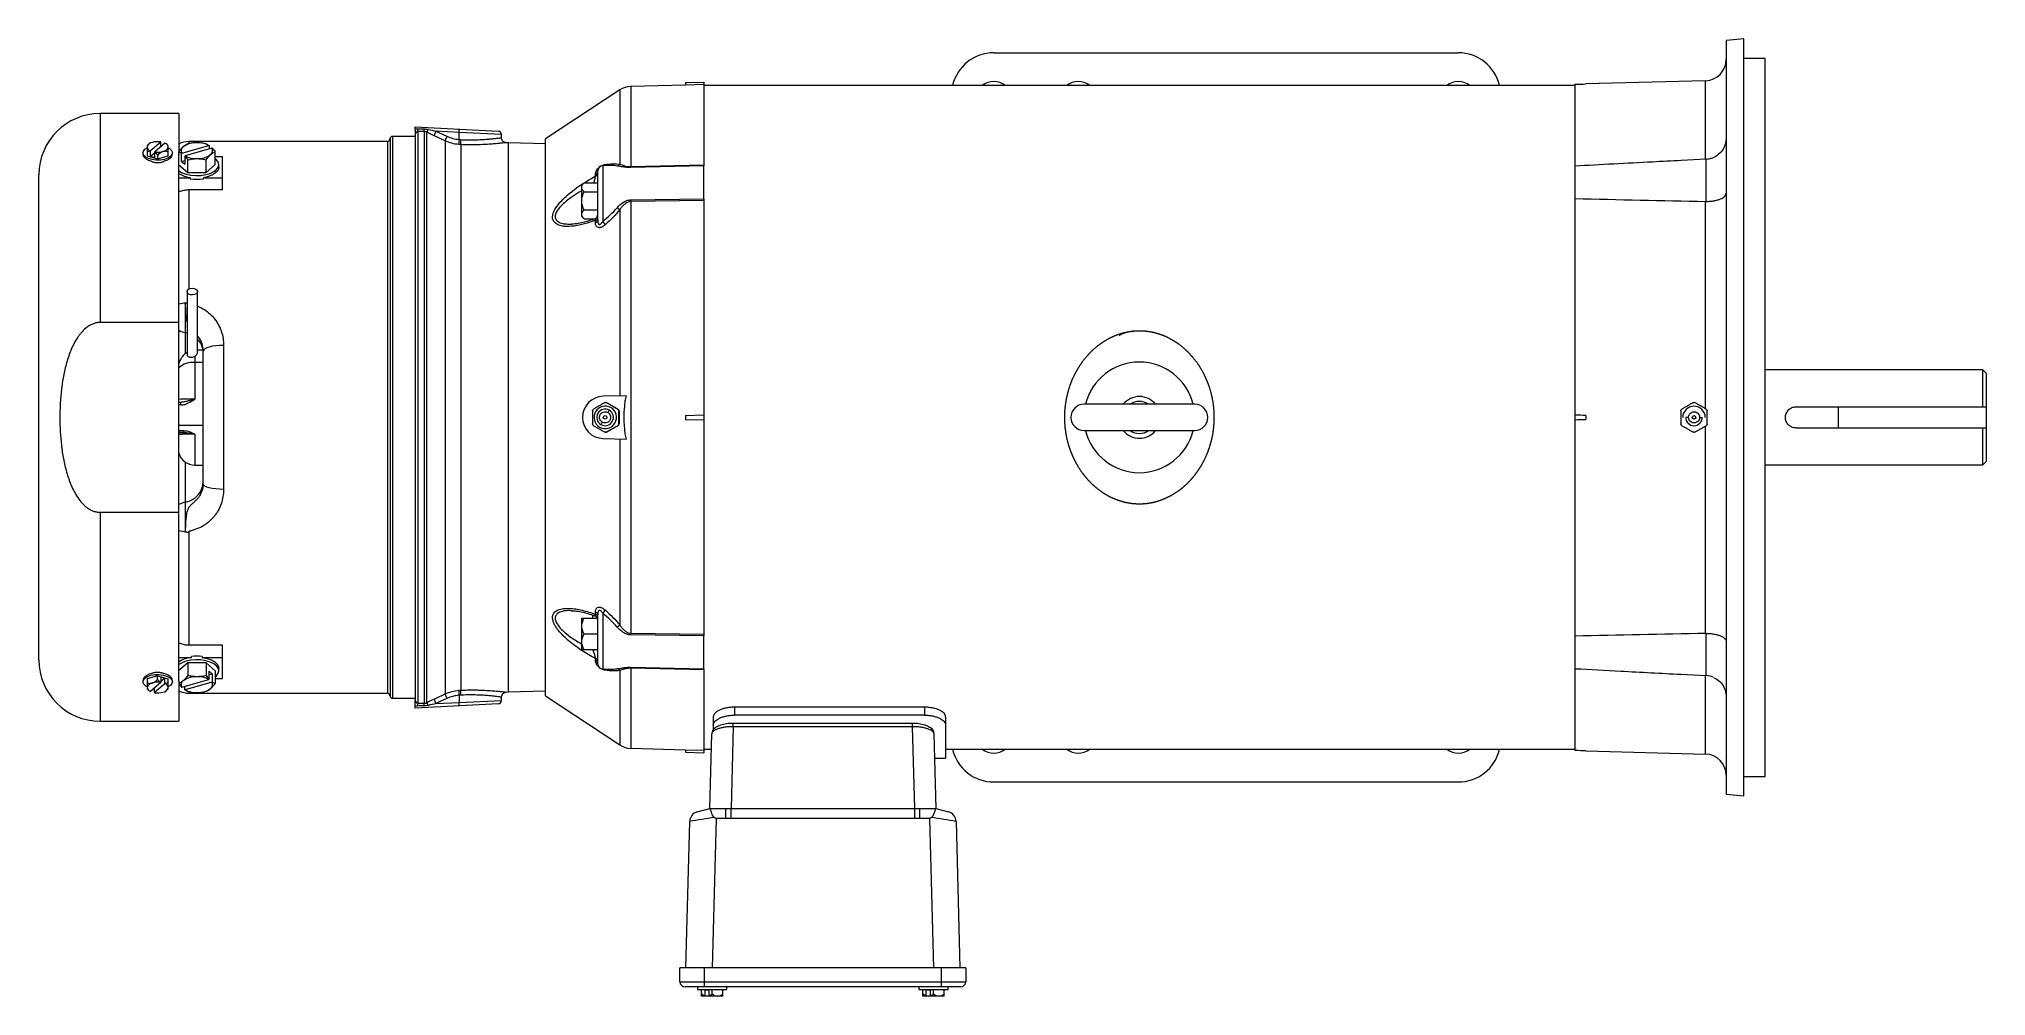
# Paper-space layout '_Top' of a CAD drawing. Header units: inches. Extents: x -13 to 10, y -6.8 to 4.5.
import ezdxf

# ---------------------------------------------------------------- set-up
doc = ezdxf.new("R2010")
doc.units = ezdxf.units.IN
doc.header["$MEASUREMENT"] = 0

psp = doc.layouts.new('_Top')

# ---------------------------------------------------------------- linework, layer by layer
at = {"color": 7, "linetype": 'Continuous', "lineweight": 15}
for p, q in [((7.157, 4.479), (6.946, 4.461)), ((6.946, 4.461), (6.946, -4.461)), ((7.157, -4.479), (7.157, 4.479)), ((-1.724, 4.315), (3.776, 4.315)), ((7.407, 4.249), (7.157, 4.249)), ((7.407, -4.249), (7.407, 4.249)), ((-5.372, 3.933), (-6.02, 3.916)), ((-5.372, 3.963), (-5.157, 3.969)), ((-5.372, 3.963), (-5.372, 3.933)), ((-5.157, 3.939), (-5.372, 3.933)), ((-5.157, 3.969), (-5.157, 2.989)), ((5.157, 3.928), (-5.157, 3.928)), ((5.157, 3.943), (5.157, -3.943)), ((6.703, 3.984), (5.287, 3.947)), ((5.287, 3.947), (5.287, 3.946)), ((-6.151, 3.875), (-7.032, 3.296)), ((-11.372, 3.596), (-12.302, 3.596)), ((-11.372, 3.596), (-11.372, 3.147)), ((-11.584, 3.259), (-11.706, 3.154)), ((-11.537, 3.246), (-11.659, 3.14)), ((-11.583, 3.207), (-11.583, 3.258)), ((-8.902, 3.265), (-11.252, 3.265)), ((-8.871, 3.295), (-8.871, -3.295)), ((-8.572, 3.325), (-8.841, 3.325)), ((-8.572, 3.44), (-7.589, 3.389)), ((-8.572, 3.415), (-8.572, 3.44)), ((-8.572, 3.351), (-8.572, -3.351)), ((-8.541, 3.383), (-8.541, -3.383)), ((-8.467, 3.384), (-8.467, -3.384)), ((-8.441, 3.378), (-8.441, -3.378)), ((-8.327, 3.387), (-8.197, 3.327)), ((-8.054, 3.373), (-8.327, 3.387)), ((-8.219, 3.273), (-8.219, -3.273)), ((-8.054, 3.289), (-8.054, 3.373)), ((-8.034, 3.228), (-8.034, -3.228)), ((-7.551, 3.311), (-7.551, 3.349)), ((-7.471, 3.25), (-7.496, 3.251)), ((-7.032, 3.238), (-7.471, 3.25)), ((-7.471, 3.25), (-7.471, -3.25)), ((-7.032, -3.296), (-7.032, 3.296)), ((-11.796, 3.131), (-11.796, 3.115)), ((-11.747, 3.215), (-11.747, 3.095)), ((-11.747, 3.095), (-11.622, 3.059)), ((-11.708, 3.088), (-11.708, 3.149)), ((-11.661, 3.129), (-11.708, 3.088)), ((-11.661, 3.075), (-11.708, 3.088)), ((-11.661, 3.136), (-11.661, 3.075)), ((-11.622, 3.104), (-11.622, 3.059)), ((-11.622, 3.059), (-11.497, 3.095)), ((-11.583, 3.216), (-11.573, 3.215)), ((-11.497, 3.095), (-11.497, 3.215)), ((-11.448, 3.115), (-11.448, 3.131)), ((-11.373, 3.111), (-11.373, 3.142)), ((-11.373, 3.111), (-11.372, 3.109)), ((-11.372, -3.116), (-11.372, 3.109)), ((-11.338, 3.03), (-11.338, 3.124)), ((-11.338, 3.03), (-11.301, 3.041)), ((-11.338, 3.03), (-11.301, 2.997)), ((-11.335, 3.127), (-11.017, 3.219)), ((-11.301, 3.092), (-11.301, 2.997)), ((-10.979, 3.186), (-11.297, 3.095)), ((-11.265, 2.898), (-11.265, 3.048)), ((-11.049, 2.898), (-11.049, 3.048)), ((-11.013, 3.218), (-11.013, 3.177)), ((-10.94, 2.992), (-10.94, 3.142)), ((-10.94, 3.087), (-10.856, 3.087)), ((-10.856, 2.692), (-10.856, 3.087)), ((6.71, 3.056), (6.414, 3.04)), ((-13.027, -2.87), (-13.027, 2.87)), ((-11.372, 2.99), (-11.265, 2.898)), ((-11.372, 2.837), (-11.236, 2.837)), ((-11.265, 2.898), (-11.049, 2.898)), ((-11.236, 2.837), (-11.236, 2.825)), ((-11.078, 2.825), (-11.078, 2.837)), ((-11.078, 2.837), (-10.856, 2.837)), ((-11.049, 2.898), (-10.94, 2.992)), ((-10.897, 2.961), (-10.897, 2.992)), ((-6.573, 2.777), (-6.602, 2.749)), ((-6.573, 2.777), (-6.412, 2.777)), ((-6.439, 2.854), (-6.439, 2.876)), ((-6.412, 2.337), (-6.412, 2.918)), ((-6.272, 2.98), (-6.353, 2.978)), ((-6.02, 2.969), (-5.157, 2.989)), ((-5.157, 2.977), (-6.02, 2.957)), ((-5.157, 2.586), (-5.157, 2.977)), ((-11.354, 2.673), (-11.372, 2.673)), ((-10.856, 2.692), (-11.252, 2.692)), ((-6.602, 2.378), (-6.602, 2.749)), ((-6.573, 2.67), (-6.412, 2.67)), ((-6.02, 2.575), (-5.157, 2.586)), ((-5.157, 2.566), (-6.02, 2.555)), ((-6.02, 2.555), (-6.02, -2.555)), ((-5.157, 2.566), (-5.157, -2.566)), ((6.703, 0.098), (6.703, 2.556)), ((-6.602, 2.378), (-6.573, 2.349)), ((-6.573, 2.456), (-6.412, 2.456)), ((-6.573, 2.349), (-6.448, 2.349)), ((-6.439, 2.306), (-6.439, 2.333)), ((-6.151, 2.459), (-6.151, 0.255)), ((-11.274, 1.49), (-11.274, 0.746)), ((-11.149, 0.768), (-11.149, 1.49)), ((-11.291, 0.763), (-11.291, 1.352)), ((-11.372, 1.123), (-12.302, 1.123)), ((-11.291, 1.003), (-11.274, 1)), ((-11.182, 0.723), (-11.182, 0.217)), ((-11.085, 0.797), (-11.149, 0.797)), ((-11.082, -0.789), (-11.082, 0.789)), ((-10.842, 0.852), (-10.842, -0.852)), ((-11.082, 0.651), (-11.182, 0.651)), ((9.984, 0.562), (7.407, 0.562)), ((10.024, 0.522), (9.984, 0.562)), ((9.984, 0.125), (9.984, 0.562)), ((10.024, 0.522), (10.024, -0.522)), ((-6.077, 0.257), (-6.348, 0.25)), ((-11.372, 0.182), (-11.347, 0.182)), ((-11.347, 0.147), (-11.372, 0.147)), ((-11.347, 0.147), (-11.347, 0.182)), ((-6.313, 0.176), (-6.315, 0.176)), ((-6.305, 0.173), (-6.304, 0.173)), ((-6.173, 0.098), (-6.174, 0.098)), ((-6.167, 0.091), (-6.166, 0.091)), ((-6.162, 0.085), (-6.164, 0.085)), ((-6.162, 0.076), (-6.16, 0.076)), ((-5.372, 0.023), (-5.157, 0.029)), ((-5.372, 0.023), (-5.372, -0.023)), ((0.655, 0.155), (-0.655, 0.155)), ((5.287, 0.023), (5.287, -0.023)), ((7.774, 0.125), (10.024, 0.125)), ((8.274, 0.125), (8.274, -0.125)), ((-11.082, -0.095), (-11.372, -0.095)), ((-11.372, -0.157), (-11.311, -0.157)), ((-11.311, -0.179), (-11.372, -0.179)), ((-11.311, -0.157), (-11.311, -0.179)), ((-6.315, -0.176), (-6.313, -0.176)), ((-6.304, -0.173), (-6.305, -0.173)), ((-6.174, -0.098), (-6.173, -0.098)), ((-6.166, -0.091), (-6.167, -0.091)), ((-6.164, -0.085), (-6.162, -0.085)), ((-6.16, -0.076), (-6.162, -0.076)), ((-5.372, -0.023), (-5.157, -0.029)), ((-0.655, -0.155), (0.655, -0.155)), ((6.703, -2.556), (6.703, -0.098)), ((7.774, -0.125), (10.024, -0.125)), ((9.984, -0.562), (9.984, -0.125)), ((-6.348, -0.25), (-6.077, -0.257)), ((-6.151, -0.255), (-6.151, -2.459)), ((-11.291, -1.352), (-11.291, -0.532)), ((-11.182, -0.565), (-11.082, -0.565)), ((7.407, -0.562), (9.984, -0.562)), ((9.984, -0.562), (10.024, -0.522)), ((-12.302, -1.123), (-11.372, -1.123)), ((-11.252, -1.355), (-11.252, -2.697)), ((-6.602, -2.749), (-6.602, -2.378)), ((-6.573, -2.378), (-6.418, -2.378)), ((-6.439, -2.333), (-6.439, -2.306)), ((-6.412, -2.918), (-6.412, -2.337)), ((-11.355, -2.677), (-11.372, -2.677)), ((-10.856, -2.697), (-11.252, -2.697)), ((-10.856, -3.092), (-10.856, -2.697)), ((-6.573, -2.563), (-6.412, -2.563)), ((-6.573, -2.749), (-6.412, -2.749)), ((-6.02, -2.555), (-5.157, -2.566)), ((-5.157, -2.586), (-6.02, -2.575)), ((-5.157, -2.977), (-5.157, -2.586)), ((-11.372, -2.842), (-11.22, -2.842)), ((-11.265, -2.905), (-11.372, -2.997)), ((-11.265, -2.905), (-11.265, -3.055)), ((-11.049, -2.905), (-11.265, -2.905)), ((-11.22, -2.842), (-11.22, -2.829)), ((-11.094, -2.829), (-11.094, -2.842)), ((-11.094, -2.842), (-10.856, -2.842)), ((-11.049, -2.905), (-11.049, -3.055)), ((-10.94, -2.999), (-11.049, -2.905)), ((-10.897, -2.999), (-10.897, -2.968)), ((-6.439, -2.876), (-6.439, -2.854)), ((-6.353, -2.978), (-6.272, -2.98)), ((-6.02, -2.957), (-5.157, -2.977)), ((-5.157, -2.989), (-6.02, -2.969)), ((-5.157, -2.989), (-5.157, -3.969)), ((-11.796, -3.113), (-11.796, -3.129)), ((-11.622, -3.057), (-11.747, -3.093)), ((-11.747, -3.093), (-11.747, -3.212)), ((-11.584, -3.138), (-11.706, -3.244)), ((-11.661, -3.214), (-11.67, -3.213)), ((-11.661, -3.256), (-11.661, -3.205)), ((-11.537, -3.152), (-11.659, -3.257)), ((-11.622, -3.102), (-11.622, -3.057)), ((-11.622, -3.057), (-11.497, -3.093)), ((-11.536, -3.086), (-11.583, -3.073)), ((-11.583, -3.073), (-11.583, -3.134)), ((-11.536, -3.086), (-11.583, -3.127)), ((-11.536, -3.147), (-11.536, -3.086)), ((-11.497, -3.212), (-11.497, -3.093)), ((-11.471, -3.173), (-11.497, -3.19)), ((-11.448, -3.129), (-11.448, -3.113)), ((-11.372, -3.116), (-11.373, -3.117)), ((-11.373, -3.117), (-11.373, -3.149)), ((-11.372, -3.154), (-11.372, -3.596)), ((-11.335, -3.193), (-11.017, -3.101)), ((-11.301, -3.224), (-11.301, -3.183)), ((-10.979, -3.133), (-11.297, -3.225)), ((-10.976, -3.036), (-11.013, -3.004)), ((-11.013, -3.098), (-11.013, -3.004)), ((-10.976, -3.036), (-11.013, -3.047)), ((-10.976, -3.036), (-10.976, -3.131)), ((-10.94, -2.999), (-10.94, -3.149)), ((-10.94, -3.092), (-10.856, -3.092)), ((6.411, -3.04), (6.71, -3.056)), ((-11.252, -3.265), (-8.902, -3.265)), ((-8.841, -3.325), (-8.572, -3.325)), ((-7.589, -3.389), (-8.572, -3.44)), ((-8.572, -3.44), (-8.572, -3.415)), ((-8.197, -3.327), (-8.327, -3.387)), ((-8.327, -3.387), (-8.054, -3.373)), ((-8.054, -3.289), (-8.054, -3.373)), ((-7.551, -3.349), (-7.551, -3.311)), ((-7.496, -3.251), (-7.471, -3.25)), ((-7.471, -3.25), (-7.032, -3.238)), ((-7.032, -3.296), (-6.151, -3.875)), ((-2.544, -3.43), (-4.794, -3.43)), ((-4.794, -3.43), (-4.794, -3.524)), ((-2.544, -3.43), (-2.544, -3.524)), ((-12.302, -3.596), (-11.372, -3.596)), ((-5.044, -3.545), (-5.044, -3.693)), ((-4.809, -3.661), (-4.834, -4.63)), ((-4.809, -3.617), (-2.684, -3.617)), ((-4.809, -3.661), (-4.809, -3.617)), ((-2.684, -3.661), (-4.809, -3.661)), ((-2.544, -3.524), (-4.794, -3.524)), ((-2.684, -3.661), (-2.684, -3.617)), ((-2.659, -4.63), (-2.684, -3.661)), ((-2.294, -3.545), (-2.294, -4.035)), ((-6.02, -3.916), (-5.372, -3.933)), ((-5.084, -4.63), (-5.061, -3.745)), ((-2.432, -3.745), (-2.409, -4.63)), ((-5.372, -3.933), (-5.157, -3.939)), ((-5.372, -3.933), (-5.372, -3.963)), ((-5.372, -3.963), (-5.157, -3.969)), ((-5.157, -3.928), (-5.066, -3.928)), ((-2.424, -4.035), (-2.294, -4.035)), ((-2.294, -3.928), (5.157, -3.928)), ((5.287, -3.946), (5.287, -3.947)), ((5.287, -3.947), (6.703, -3.984)), ((-1.724, -4.315), (3.776, -4.315)), ((7.157, -4.249), (7.407, -4.249)), ((6.946, -4.461), (7.157, -4.479)), ((-5.368, -6.515), (-5.323, -4.783)), ((-5.234, -4.67), (-5.084, -4.63)), ((-5.084, -4.63), (-2.409, -4.63)), ((-5.012, -4.747), (-5.058, -6.515)), ((-4.895, -4.747), (-5.012, -4.747)), ((-4.895, -4.747), (-4.895, -4.63)), ((-4.834, -4.747), (-4.834, -4.63)), ((-2.659, -4.747), (-4.834, -4.747)), ((-2.659, -4.747), (-2.659, -4.63)), ((-2.598, -4.747), (-2.598, -4.63)), ((-2.481, -4.747), (-2.598, -4.747)), ((-2.435, -6.515), (-2.481, -4.747)), ((-2.409, -4.63), (-2.259, -4.67)), ((-2.17, -4.783), (-2.125, -6.515)), ((-2.054, -6.515), (-5.439, -6.515)), ((-5.439, -6.679), (-5.439, -6.515)), ((-5.439, -6.679), (-2.054, -6.679)), ((-5.152, -6.515), (-5.152, -6.739)), ((-2.341, -6.739), (-2.341, -6.515)), ((-2.054, -6.515), (-2.054, -6.679)), ((-2.115, -6.739), (-5.379, -6.739)), ((-5.231, -6.739), (-5.231, -6.77)), ((-5.231, -6.77), (-4.883, -6.77)), ((-5.182, -6.849), (-5.182, -6.77)), ((-4.931, -6.849), (-5.182, -6.849)), ((-5.142, -6.775), (-5.096, -6.775)), ((-5.142, -6.845), (-5.142, -6.775)), ((-5.096, -6.775), (-5.096, -6.845)), ((-5.056, -6.822), (-5.056, -6.77)), ((-4.931, -6.849), (-4.931, -6.77)), ((-4.883, -6.77), (-4.883, -6.739)), ((-2.611, -6.739), (-2.611, -6.77)), ((-2.611, -6.77), (-2.263, -6.77)), ((-2.562, -6.849), (-2.562, -6.77)), ((-2.312, -6.849), (-2.562, -6.849)), ((-2.522, -6.775), (-2.476, -6.775)), ((-2.522, -6.845), (-2.522, -6.775)), ((-2.476, -6.775), (-2.476, -6.845)), ((-2.437, -6.822), (-2.437, -6.77)), ((-2.312, -6.849), (-2.312, -6.77)), ((-2.263, -6.77), (-2.263, -6.739))]:
    psp.add_line(p, q, dxfattribs=at)
at = {"color": 8, "linetype": 'Continuous', "lineweight": 15}
for p, q in [((6.703, 3.056), (6.703, 3.984)), ((-6.151, 3.875), (-6.151, 2.996)), ((-6.02, 3.916), (-6.02, 2.969)), ((-12.302, 3.596), (-12.302, 1.123)), ((-11.252, 3.265), (-11.252, 3.245)), ((-8.902, 3.265), (-8.902, -3.265)), ((-8.841, 3.325), (-8.841, -3.325)), ((-7.551, 3.349), (-8.054, 3.373)), ((6.71, 2.556), (6.71, 3.056)), ((-6.353, 2.978), (-6.353, 2.319)), ((-11.252, 2.692), (-11.252, 1.52)), ((-6.47, 2.336), (-6.47, 2.349)), ((-11.182, -0.198), (-11.182, -0.565)), ((-12.302, -1.123), (-12.302, -3.596)), ((-6.47, -2.378), (-6.47, -2.339)), ((-6.353, -2.319), (-6.353, -2.978)), ((6.71, -3.056), (6.71, -2.556)), ((-6.151, -2.996), (-6.151, -3.875)), ((-6.02, -2.969), (-6.02, -3.916)), ((6.703, -3.984), (6.703, -3.056)), ((-11.252, -3.241), (-11.252, -3.265)), ((-8.054, -3.373), (-7.551, -3.349))]:
    psp.add_line(p, q, dxfattribs=at)
at = {"color": 7, "linetype": 'Continuous', "lineweight": 15, "flags": 128}
for points in [[(-8.219, 3.273), (-8.328, 3.324), (-8.349, 3.334)], [(-11.471, 3.088), (-11.502, 3.068), (-11.542, 3.054), (-11.589, 3.046), (-11.638, 3.045), (-11.686, 3.051), (-11.729, 3.063), (-11.763, 3.081), (-11.786, 3.103), (-11.796, 3.127), (-11.791, 3.152), (-11.772, 3.175), (-11.747, 3.192)], [(-11.497, 3.192), (-11.48, 3.182), (-11.457, 3.16), (-11.448, 3.135), (-11.453, 3.111), (-11.471, 3.088)], [(-11.372, 2.919), (-11.332, 2.896), (-11.284, 2.879), (-11.228, 2.867), (-11.169, 2.862), (-11.109, 2.864), (-11.052, 2.873), (-11, 2.888), (-10.957, 2.909), (-10.924, 2.934), (-10.904, 2.962), (-10.897, 2.992), (-10.904, 3.022), (-10.924, 3.05), (-10.94, 3.064)], [(-10.897, 2.961), (-10.898, 2.95), (-10.91, 2.92), (-10.936, 2.893), (-10.974, 2.869), (-11.022, 2.85), (-11.078, 2.837)], [(-11.254, 1.46), (-11.268, 1.473), (-11.274, 1.488), (-11.27, 1.503), (-11.257, 1.517), (-11.238, 1.526), (-11.214, 1.53), (-11.19, 1.527), (-11.169, 1.519), (-11.155, 1.506), (-11.149, 1.491), (-11.153, 1.476), (-11.166, 1.462), (-11.185, 1.453), (-11.209, 1.45), (-11.233, 1.452), (-11.254, 1.46)], [(-10.842, 0.852), (-10.888, 0.851), (-10.933, 0.847), (-10.975, 0.841), (-11.011, 0.833), (-11.041, 0.824), (-11.063, 0.813), (-11.077, 0.801), (-11.082, 0.789)], [(-10.842, -0.852), (-10.888, -0.851), (-10.933, -0.847), (-10.975, -0.841), (-11.011, -0.833), (-11.041, -0.824), (-11.063, -0.813), (-11.077, -0.801), (-11.082, -0.789)], [(-10.94, -3.071), (-10.924, -3.057), (-10.904, -3.028), (-10.897, -2.999), (-10.904, -2.969), (-10.924, -2.941), (-10.957, -2.915), (-11, -2.895), (-11.052, -2.88), (-11.109, -2.871), (-11.169, -2.869), (-11.228, -2.874), (-11.284, -2.885), (-11.332, -2.903), (-11.372, -2.925)], [(-11.094, -2.842), (-11.037, -2.852), (-10.986, -2.869), (-10.945, -2.892), (-10.916, -2.919), (-10.9, -2.948), (-10.897, -2.968)], [(-11.747, -3.19), (-11.763, -3.18), (-11.786, -3.158), (-11.796, -3.133), (-11.791, -3.109), (-11.772, -3.086), (-11.742, -3.066), (-11.701, -3.052), (-11.655, -3.044), (-11.605, -3.043), (-11.557, -3.049), (-11.514, -3.061), (-11.48, -3.079), (-11.457, -3.101), (-11.448, -3.125), (-11.453, -3.15), (-11.471, -3.173)], [(-8.349, -3.334), (-8.333, -3.326), (-8.219, -3.273)]]:
    psp.add_lwpolyline(points, dxfattribs=at)
at = {"color": 7, "linetype": 'Continuous', "lineweight": 15}
for centre in [(-6.325, 0), (6.566, 0)]:
    psp.add_circle(centre, 0.0211, dxfattribs=at)
for centre, radius, start, end in [((-1.724, 3.815), 0.5, 90, 166.9383), ((3.776, 3.815), 0.5, 13.0617, 90), ((6.696, 4.234), 0.25, 271.5, 0), ((-1.724, 3.75), 0.224, 52.7054, 127.2946), ((-0.723, 3.75), 0.224, 52.7054, 127.2946), ((3.776, 3.75), 0.224, 52.7054, 127.2946), ((-6.014, 3.667), 0.25, 91.5, 123.3351), ((-12.302, 2.87), 0.726, 90, 180), ((-11.677, 3.182), 0.0722, 95.9678, 165.819), ((-11.622, 3.105), 0.167, 130.2859, 138.6522), ((-11.621, 3.025), 0.238, 80.9413, 105.3143), ((-11.617, 3.228), 0.0453, 40.6422, 43.4306), ((-11.554, 3.19), 0.058, 9.3641, 73.3675), ((-11.622, 3.105), 0.167, 41.3478, 49.7141), ((-11.252, 3.015), 0.25, 90, 118.6854), ((-11.17, 2.992), 0.259, 87.0645, 125.1397), ((-11.149, 2.956), 0.295, 63.1829, 91.452), ((-8.902, 3.295), 0.03, 270, 0), ((-8.841, 3.295), 0.03, 90, 180), ((-8.409, 3.417), 0.137, 180.2705, 194.211), ((-8.355, 3.415), 0.116, 180.609, 195.5927), ((-8.512, 3.451), 0.102, 314.2137, 334.9553), ((-7.941, 3.196), 0.431, 153.6061, 161.3174), ((-7.81, 3.135), 0.432, 153.6101, 161.3052), ((-7.644, 3.24), 0.413, 173.2726, 181.4449), ((-8.245, 3.393), 0.192, 354.0433, 5.9567), ((-7.783, 3.266), 0.253, 175.2727, 188.6544), ((-7.591, 3.349), 0.04, 1.3179, 87), ((-11.69, 3.209), 0.058, 189.3641, 253.3675), ((-11.711, 3.077), 0.0723, 87.05, 119.3151), ((-11.356, 3.028), 0.371, 160.2673, 160.9528), ((-11.31, 3.015), 0.371, 160.2673, 160.9528), ((-11.728, 3.013), 0.141, 40.6229, 61.2531), ((-11.622, 3.375), 0.238, 260.9413, 285.3143), ((-11.52, 3.018), 0.133, 107.1826, 139.8724), ((-11.567, 3.217), 0.0722, 275.9678, 345.819), ((-11.534, 3.07), 0.0798, 61.987, 108.2704), ((-11.288, 3.157), 0.0556, 123.9596, 213.1957), ((-11.164, 3.357), 0.295, 243.1829, 271.452), ((-11.144, 3.322), 0.259, 267.0645, 305.1397), ((-11.026, 3.156), 0.0556, 303.9596, 33.1957), ((6.696, 3.306), 0.25, 273, 291.4832), ((-11.195, 3.154), 0.319, 236.4763, 262.7079), ((-11.157, 3.328), 0.509, 261.0813, 278.9187), ((-6.457, 2.918), 0.0454, 293.7861, 356.9186), ((-6.456, 2.896), 0.0451, 293.4992, 356.7984), ((-6.352, 2.918), 0.06, 91.5, 180), ((-6.191, 3.023), 0.0489, 280.5988, 325.7174), ((-6.542, 2.963), 0.522, 359.3655, 0.6345), ((-7.702, 2.565), 1.682, 359.6508, 0.3492), ((-6.471, 2.404), 0.06, 290.0197, 359.9915), ((-6.449, 2.369), 0.0378, 286.1388, 352.9984), ((-6.449, 2.342), 0.0375, 285.7369, 352.7449), ((-6.677, 2.016), 0.443, 36.6495, 42.9888), ((-5.946, 2.777), 0.379, 231.3653, 237.2181), ((-11.258, 0.831), 0.522, 93.6611, 102.5388), ((-11.252, 1.25), 0.25, 241.3146, 260.7931), ((-11.332, 0.756), 0.25, 9.2518, 43.1136), ((-11.201, 0.396), 0.255, 85.5643, 131.8521), ((0, 0), 0.655, 13.6884, 166.3116), ((-6.342, 0), 0.25, 91.5, 268.5), ((0, 0), 0.247, 38.8682, 141.1318), ((-11.207, -3.184), 3.401, 89.5747, 92.777), ((-6.318, 0), 0.176, 149.0112, 151.0058), ((-6.323, 0), 0.133, 60.0169, 240.0001), ((-6.325, 0), 0.0985, 60.0164, 240.0006), ((-6.323, 0), 0.133, 240.0169, 60.0001), ((-6.325, 0), 0.0985, 240.0164, 60.0006), ((-6.318, 0), 0.176, 89.0022, 90.9978), ((-6.316, 0), 0.176, 89.0022, 90.9978), ((-6.318, 0), 0.176, 28.9942, 30.9888), ((-6.316, 0), 0.176, 28.9942, 30.9888), ((-0.655, 0), 0.155, 90, 270), ((0, 0), 0.19, 54.6655, 125.3345), ((0.655, 0), 0.155, 270, 90), ((6.566, 0), 0.176, 149.0026, 150.9974), ((6.566, 0), 0.133, 360, 180), ((6.566, 0), 0.0985, 180, 360), ((6.566, 0), 0.176, 89.0026, 90.9974), ((6.566, 0), 0.176, 29.0026, 30.9974), ((-6.318, 0), 0.176, 208.9942, 210.9888), ((-6.318, 0), 0.176, 269.0022, 270.9978), ((-6.318, 0), 0.176, 329.0112, 331.0058), ((-6.316, 0), 0.176, 329.0112, 330.0085), ((-6.316, 0), 0.176, 330.0085, 331.0058), ((0, 0), 0.655, 193.6884, 346.3116), ((0, 0), 0.247, 218.8682, 321.1318), ((0, 0), 0.19, 234.6655, 305.3345), ((6.566, 0), 0.176, 209.0026, 210.9974), ((6.566, 0), 0.176, 269.0026, 270.9974), ((6.566, 0), 0.176, 329.0026, 330.9974), ((-11.182, -0.365), 0.2, 197.2632, 270), ((-11.332, -0.756), 0.25, 279.2069, 0), ((-11.252, -1.25), 0.25, 99.2069, 118.6854), ((-11.258, -0.831), 0.522, 257.4612, 266.3389), ((-6.677, -2.016), 0.443, 317.0112, 323.3505), ((-6.471, -2.404), 0.06, 0.0085, 69.9405), ((-6.449, -2.342), 0.0375, 7.2551, 74.2631), ((-6.449, -2.369), 0.0378, 7.0016, 73.8612), ((-5.946, -2.777), 0.379, 122.7819, 128.6347), ((-7.702, -2.565), 1.682, 359.6508, 0.3492), ((-12.302, -2.87), 0.726, 180, 270), ((-11.19, -3.172), 0.332, 95.1855, 123.1585), ((-11.157, -3.338), 0.513, 82.9609, 97.0391), ((-6.456, -2.896), 0.0451, 3.2016, 66.5008), ((-6.457, -2.918), 0.0454, 3.0814, 66.2139), ((-6.352, -2.918), 0.06, 180, 268.5), ((-6.191, -3.023), 0.0489, 34.2826, 79.4012), ((-6.542, -2.963), 0.522, 359.3655, 0.6345), ((-11.709, -3.068), 0.0798, 241.987, 288.2704), ((-11.677, -3.215), 0.0722, 95.9678, 165.819), ((-11.69, -3.188), 0.058, 189.3641, 253.3675), ((-11.622, -3.102), 0.167, 221.3478, 229.7141), ((-11.724, -3.016), 0.133, 287.1826, 319.8724), ((-11.621, -3.373), 0.238, 80.9413, 105.3143), ((-11.515, -3.011), 0.141, 220.6229, 241.2531), ((-11.934, -3.013), 0.371, 340.2673, 340.9528), ((-11.567, -3.18), 0.0722, 275.9678, 345.819), ((-11.887, -3.026), 0.371, 340.2673, 340.9528), ((-11.554, -3.207), 0.058, 9.3641, 73.3675), ((-11.532, -3.075), 0.0723, 267.05, 299.3151), ((-11.622, -3.102), 0.167, 310.2859, 318.6522), ((-11.288, -3.162), 0.0556, 123.9596, 213.1957), ((-11.17, -3.328), 0.259, 87.0645, 125.1397), ((-11.164, -2.962), 0.295, 243.1829, 271.452), ((-11.149, -3.364), 0.295, 63.1829, 91.452), ((-11.144, -2.998), 0.259, 267.0645, 305.1397), ((-11.026, -3.164), 0.0556, 303.9596, 33.1957), ((6.696, -3.306), 0.25, 66.7547, 87), ((-11.626, -3.226), 0.0453, 220.6422, 223.4306), ((-11.622, -3.023), 0.238, 260.9413, 285.3143), ((-11.252, -3.015), 0.25, 241.3146, 270), ((-8.902, -3.295), 0.03, 0, 90), ((-8.841, -3.295), 0.03, 180, 270), ((-8.409, -3.417), 0.137, 165.789, 179.7295), ((-8.355, -3.415), 0.116, 164.4073, 179.391), ((-8.512, -3.451), 0.102, 25.0447, 45.7863), ((-7.941, -3.196), 0.431, 198.6826, 206.3939), ((-7.81, -3.135), 0.432, 198.6948, 206.3899), ((-7.644, -3.24), 0.413, 178.5551, 186.7274), ((-8.245, -3.393), 0.192, 354.0433, 5.9567), ((-7.783, -3.266), 0.253, 171.3456, 184.7273), ((-7.591, -3.349), 0.04, 273, 358.1517), ((-6.014, -3.667), 0.25, 236.6649, 268.5), ((-1.724, -3.815), 0.5, 193.0617, 270), ((-1.724, -3.75), 0.224, 232.7054, 307.2946), ((-0.723, -3.75), 0.224, 232.7054, 307.2946), ((3.776, -3.75), 0.224, 232.7054, 307.2946), ((3.776, -3.815), 0.5, 270, 346.9383), ((6.696, -4.234), 0.25, 0, 88.5), ((-5.203, -4.786), 0.12, 105, 178.5), ((-3.97, -12.057), 7.399, 98.2438, 100.532), ((-3.523, -12.057), 7.399, 79.468, 81.7562), ((-2.29, -4.786), 0.12, 1.5, 75), ((-5.379, -6.679), 0.06, 180, 270), ((-2.115, -6.679), 0.06, 270, 0), ((-5.116, -6.757), 0.0917, 224.4541, 253.2992), ((-4.975, -6.774), 0.182, 203.0959, 204.2538), ((-5.122, -6.757), 0.0917, 286.7008, 315.5459), ((-4.928, -6.774), 0.182, 203.0959, 204.2538), ((-4.993, -6.76), 0.0883, 223.9815, 269.3146), ((-4.995, -6.76), 0.0883, 270.6854, 316.0185), ((-2.496, -6.757), 0.0917, 224.4541, 253.2992), ((-2.355, -6.774), 0.182, 203.0959, 204.2538), ((-2.502, -6.757), 0.0917, 286.7008, 315.5459), ((-2.308, -6.774), 0.182, 203.0959, 204.2538), ((-2.373, -6.76), 0.0883, 223.9815, 269.3146), ((-2.375, -6.76), 0.0883, 270.6854, 316.0185)]:
    psp.add_arc(centre, radius, start, end, dxfattribs=at)
at = {"color": 8, "linetype": 'Continuous', "lineweight": 15}
for centre, radius, start, end in [((-6.358, 3.011), 0.0405, 305.3998, 333.3049), ((-6.471, -2.639), 0.114, 270.3287, 285.0124), ((-6.358, -3.011), 0.0405, 26.6951, 54.6002)]:
    psp.add_arc(centre, radius, start, end, dxfattribs=at)
at = {"color": 7, "linetype": 'Continuous', "lineweight": 15}
for points in [[(5.157, 3.943), (5.2, 3.944), (5.243, 3.945), (5.287, 3.946)], [(-11.265, 3.236), (-11.283, 3.229), (-11.301, 3.22), (-11.319, 3.204)], [(-11.049, 3.236), (-11.084, 3.245), (-11.12, 3.25), (-11.157, 3.25)], [(-11.049, 3.236), (-11.037, 3.232), (-11.025, 3.226), (-11.013, 3.218)], [(-8.572, 3.415), (-8.563, 3.416), (-8.554, 3.416), (-8.546, 3.416)], [(-8.471, 3.414), (-8.454, 3.414), (-8.437, 3.412), (-8.42, 3.408)], [(-8.349, 3.334), (-8.38, 3.348), (-8.411, 3.363), (-8.441, 3.378)], [(-8.42, 3.408), (-8.389, 3.401), (-8.358, 3.394), (-8.327, 3.387)], [(-8.034, 3.228), (-8.041, 3.229), (-8.049, 3.229), (-8.056, 3.23)], [(-8.054, 3.289), (-8.048, 3.288), (-8.042, 3.287), (-8.036, 3.287)], [(-11.373, 3.142), (-11.362, 3.138), (-11.35, 3.132), (-11.338, 3.124)], [(-11.338, 3.124), (-11.337, 3.125), (-11.336, 3.126), (-11.335, 3.127)], [(-11.297, 3.095), (-11.298, 3.094), (-11.299, 3.093), (-11.301, 3.092)], [(-11.301, 3.092), (-11.288, 3.079), (-11.277, 3.064), (-11.265, 3.048)], [(-11.265, 3.048), (-11.23, 3.057), (-11.194, 3.063), (-11.157, 3.063)], [(-11.049, 3.048), (-11.031, 3.073), (-11.013, 3.094), (-10.995, 3.11)], [(-11.017, 3.219), (-11.015, 3.219), (-11.014, 3.218), (-11.013, 3.218)], [(-10.976, 3.185), (-10.977, 3.186), (-10.978, 3.186), (-10.979, 3.186)], [(-10.976, 3.185), (-10.964, 3.173), (-10.952, 3.158), (-10.94, 3.142)], [(-5.157, 2.989), (-5.157, 2.984), (-5.157, 2.98), (-5.157, 2.977)], [(-5.157, 2.586), (-5.157, 2.579), (-5.157, 2.572), (-5.157, 2.566)], [(5.157, 2.589), (5.672, 2.578), (6.188, 2.567), (6.703, 2.556)], [(6.703, 2.556), (6.705, 2.556), (6.707, 2.556), (6.71, 2.556)], [(-11.291, 1.353), (-11.291, 1.353), (-11.291, 1.353), (-11.291, 1.352)], [(-6.474, 0.076), (-6.474, 0.079), (-6.473, 0.082), (-6.472, 0.085)], [(-6.469, 0.091), (-6.467, 0.094), (-6.464, 0.096), (-6.462, 0.098)], [(-6.331, 0.173), (-6.328, 0.175), (-6.324, 0.176), (-6.321, 0.176)], [(-6.315, 0.176), (-6.311, 0.176), (-6.308, 0.175), (-6.305, 0.173)], [(-6.313, 0.176), (-6.31, 0.176), (-6.307, 0.175), (-6.304, 0.173)], [(-6.304, 0.173), (-6.282, 0.161), (-6.238, 0.136), (-6.194, 0.11), (-6.173, 0.098)], [(-6.174, 0.098), (-6.171, 0.096), (-6.169, 0.094), (-6.167, 0.091)], [(-6.173, 0.098), (-6.17, 0.096), (-6.167, 0.094), (-6.166, 0.091)], [(-6.164, 0.085), (-6.162, 0.082), (-6.161, 0.079), (-6.162, 0.076)], [(-6.162, 0.085), (-6.161, 0.082), (-6.16, 0.079), (-6.16, 0.076)], [(-6.16, 0.076), (-6.16, 0.05), (-6.16, 0), (-6.16, -0.05), (-6.16, -0.076)], [(5.287, 0.023), (5.243, 0.024), (5.2, 0.025), (5.157, 0.027)], [(6.41, 0.076), (6.41, 0.079), (6.411, 0.082), (6.413, 0.085)], [(6.416, 0.091), (6.417, 0.094), (6.42, 0.096), (6.423, 0.098)], [(6.554, 0.173), (6.557, 0.175), (6.56, 0.176), (6.563, 0.176)], [(6.57, 0.176), (6.573, 0.176), (6.576, 0.175), (6.579, 0.173)], [(6.71, 0.098), (6.713, 0.096), (6.716, 0.094), (6.717, 0.091)], [(6.72, 0.085), (6.722, 0.082), (6.723, 0.079), (6.723, 0.076)], [(-6.472, -0.085), (-6.473, -0.082), (-6.474, -0.079), (-6.474, -0.076)], [(-6.462, -0.098), (-6.464, -0.096), (-6.467, -0.094), (-6.469, -0.091)], [(-6.321, -0.176), (-6.324, -0.176), (-6.328, -0.175), (-6.331, -0.173)], [(-6.305, -0.173), (-6.308, -0.175), (-6.311, -0.176), (-6.315, -0.176)], [(-6.313, -0.176), (-6.31, -0.176), (-6.307, -0.175), (-6.304, -0.173)], [(-6.173, -0.098), (-6.194, -0.11), (-6.238, -0.136), (-6.282, -0.161), (-6.304, -0.173)], [(-6.167, -0.091), (-6.169, -0.094), (-6.171, -0.096), (-6.174, -0.098)], [(-6.166, -0.091), (-6.167, -0.094), (-6.17, -0.096), (-6.173, -0.098)], [(-6.162, -0.076), (-6.161, -0.079), (-6.162, -0.082), (-6.164, -0.085)], [(-6.16, -0.076), (-6.16, -0.079), (-6.161, -0.082), (-6.162, -0.085)], [(5.157, -0.027), (5.2, -0.025), (5.243, -0.024), (5.287, -0.023)], [(6.413, -0.085), (6.411, -0.082), (6.41, -0.079), (6.41, -0.076)], [(6.423, -0.098), (6.42, -0.096), (6.417, -0.094), (6.416, -0.091)], [(6.563, -0.176), (6.56, -0.176), (6.557, -0.175), (6.554, -0.173)], [(6.579, -0.173), (6.576, -0.175), (6.573, -0.176), (6.57, -0.176)], [(6.717, -0.091), (6.716, -0.094), (6.713, -0.096), (6.71, -0.098)], [(6.723, -0.076), (6.723, -0.079), (6.722, -0.082), (6.72, -0.085)], [(-11.291, -1.353), (-11.291, -1.353), (-11.291, -1.353), (-11.291, -1.352)], [(-5.157, -2.566), (-5.157, -2.572), (-5.157, -2.579), (-5.157, -2.586)], [(6.703, -2.556), (6.188, -2.567), (5.672, -2.578), (5.157, -2.589)], [(6.71, -2.556), (6.707, -2.556), (6.705, -2.556), (6.703, -2.556)], [(-5.157, -2.977), (-5.157, -2.98), (-5.157, -2.984), (-5.157, -2.989)], [(-11.373, -3.149), (-11.362, -3.164), (-11.35, -3.179), (-11.338, -3.192)], [(-11.338, -3.192), (-11.337, -3.192), (-11.336, -3.192), (-11.335, -3.193)], [(-11.265, -3.055), (-11.283, -3.079), (-11.301, -3.1), (-11.319, -3.116)], [(-11.297, -3.225), (-11.298, -3.225), (-11.299, -3.225), (-11.301, -3.224)], [(-11.301, -3.224), (-11.288, -3.232), (-11.277, -3.238), (-11.265, -3.242)], [(-11.049, -3.055), (-11.084, -3.064), (-11.12, -3.069), (-11.157, -3.069)], [(-11.049, -3.055), (-11.037, -3.071), (-11.025, -3.085), (-11.013, -3.098)], [(-11.049, -3.242), (-11.031, -3.236), (-11.013, -3.226), (-10.995, -3.21)], [(-11.017, -3.101), (-11.015, -3.1), (-11.014, -3.099), (-11.013, -3.098)], [(-10.976, -3.131), (-10.977, -3.132), (-10.978, -3.132), (-10.979, -3.133)], [(-10.976, -3.131), (-10.964, -3.139), (-10.952, -3.144), (-10.94, -3.149)], [(-11.265, -3.242), (-11.23, -3.251), (-11.194, -3.257), (-11.157, -3.257)], [(-8.546, -3.416), (-8.554, -3.416), (-8.563, -3.416), (-8.572, -3.415)], [(-8.42, -3.408), (-8.437, -3.412), (-8.454, -3.414), (-8.471, -3.414)], [(-8.441, -3.378), (-8.411, -3.363), (-8.38, -3.348), (-8.349, -3.334)], [(-8.327, -3.387), (-8.358, -3.394), (-8.389, -3.401), (-8.42, -3.408)], [(-8.056, -3.23), (-8.049, -3.229), (-8.041, -3.229), (-8.034, -3.228)], [(-8.036, -3.287), (-8.042, -3.287), (-8.048, -3.288), (-8.054, -3.289)], [(5.287, -3.946), (5.243, -3.945), (5.2, -3.944), (5.157, -3.943)], [(-5.084, -4.63), (-5.084, -4.63), (-5.084, -4.63), (-5.084, -4.63)], [(-5.031, -4.735), (-5.025, -4.739), (-5.018, -4.743), (-5.012, -4.747)], [(-4.834, -4.747), (-4.855, -4.747), (-4.875, -4.747), (-4.895, -4.747)], [(-2.462, -4.735), (-2.468, -4.739), (-2.475, -4.743), (-2.481, -4.747)], [(-2.409, -4.63), (-2.409, -4.63), (-2.409, -4.63), (-2.409, -4.63)]]:
    psp.add_open_spline(points, degree=3, dxfattribs=at)
for points, knots in [([(-11.157, 3.25), (-11.166, 3.25), (-11.175, 3.25), (-11.194, 3.249), (-11.203, 3.248), (-11.23, 3.244), (-11.247, 3.24), (-11.265, 3.236)], [0, 0, 0, 0, 0.25, 0.25, 0.5, 0.5, 1, 1, 1, 1]), ([(-8.572, 3.415), (-8.572, 3.409), (-8.572, 3.403), (-8.572, 3.392), (-8.572, 3.387), (-8.572, 3.377), (-8.572, 3.373), (-8.572, 3.366), (-8.572, 3.363), (-8.572, 3.357), (-8.572, 3.354), (-8.572, 3.351)], [0, 0, 0, 0, 0.25, 0.25, 0.5, 0.5, 0.75, 0.75, 0.875, 0.875, 1, 1, 1, 1]), ([(-8.541, 3.383), (-8.546, 3.383), (-8.55, 3.381), (-8.556, 3.378), (-8.559, 3.375), (-8.563, 3.371), (-8.565, 3.369), (-8.567, 3.365), (-8.568, 3.363), (-8.57, 3.359), (-8.571, 3.357), (-8.571, 3.353), (-8.572, 3.352), (-8.572, 3.351)], [0, 0, 0, 0, 0.25, 0.25, 0.5, 0.5, 0.625, 0.625, 0.75, 0.75, 0.875, 0.875, 1, 1, 1, 1]), ([(-8.546, 3.416), (-8.532, 3.416), (-8.518, 3.415), (-8.504, 3.415), (-8.493, 3.415), (-8.482, 3.415), (-8.471, 3.414)], [0, 0, 0, 0, 0.001049059, 0.001049059, 0.001049059, 0.001898795, 0.001898795, 0.001898795, 0.001898795]), ([(-8.467, 3.384), (-8.478, 3.384), (-8.489, 3.384), (-8.5, 3.384), (-8.514, 3.384), (-8.528, 3.383), (-8.541, 3.383)], [0, 0, 0, 0, 0.000851736, 0.000851736, 0.000851736, 0.001903169, 0.001903169, 0.001903169, 0.001903169]), ([(-8.441, 3.378), (-8.445, 3.38), (-8.449, 3.382), (-8.458, 3.384), (-8.462, 3.384), (-8.467, 3.384)], [0, 0, 0, 0, 0.5, 0.5, 1, 1, 1, 1]), ([(-8.056, 3.23), (-8.085, 3.232), (-8.112, 3.237), (-8.167, 3.252), (-8.193, 3.262), (-8.219, 3.273)], [0, 0, 0, 0, 0.5, 0.5, 1, 1, 1, 1]), ([(-8.197, 3.327), (-8.174, 3.316), (-8.151, 3.308), (-8.103, 3.295), (-8.079, 3.291), (-8.054, 3.289)], [0, 0, 0, 0, 0.5, 0.5, 1, 1, 1, 1]), ([(-7.496, 3.251), (-7.496, 3.251), (-7.498, 3.251), (-7.521, 3.248), (-7.559, 3.244), (-7.612, 3.239), (-7.678, 3.233), (-7.756, 3.229), (-7.842, 3.226), (-7.936, 3.225), (-8.001, 3.227), (-8.034, 3.228)], [0, 0, 0, 0, 0.095925, 0.207319, 0.322089, 0.433392, 0.54792, 0.659109, 0.773429, 0.885136, 1, 1, 1, 1]), ([(-7.509, 3.254), (-7.514, 3.256), (-7.525, 3.26), (-7.539, 3.273), (-7.55, 3.291), (-7.551, 3.304), (-7.551, 3.311)], [0, 0, 0, 0, 0.202048, 0.460698, 0.736749, 1, 1, 1, 1]), ([(6.946, 3.3), (6.946, 3.3), (6.946, 3.299), (6.946, 3.282), (6.941, 3.238), (6.915, 3.172), (6.86, 3.113), (6.814, 3.079), (6.788, 3.073), (6.788, 3.073)], [0, 0, 0, 0, 0.002807, 0.015905, 0.177723, 0.464324, 0.736176, 0.998986, 1, 1, 1, 1]), ([(-11.795, 3.115), (-11.795, 3.114), (-11.798, 3.103), (-11.785, 3.082), (-11.756, 3.055), (-11.723, 3.041), (-11.704, 3.036), (-11.702, 3.035)], [0, 0, 0, 0, 0.040218, 0.349356, 0.658532, 0.968026, 1, 1, 1, 1]), ([(-11.702, 3.035), (-11.697, 3.032), (-11.692, 3.029), (-11.68, 3.024), (-11.673, 3.022), (-11.652, 3.017), (-11.637, 3.015), (-11.614, 3.015), (-11.606, 3.015), (-11.591, 3.017), (-11.584, 3.018), (-11.57, 3.022), (-11.563, 3.024), (-11.551, 3.029), (-11.545, 3.032), (-11.541, 3.035)], [0, 0, 0, 0, 0.125, 0.125, 0.25, 0.25, 0.5, 0.5, 0.625, 0.625, 0.75, 0.75, 0.875, 0.875, 1, 1, 1, 1]), ([(-11.541, 3.035), (-11.54, 3.036), (-11.522, 3.041), (-11.496, 3.052), (-11.466, 3.073), (-11.449, 3.095), (-11.45, 3.11), (-11.45, 3.115)], [0, 0, 0, 0, 0.0100719, 0.3204925, 0.5178636, 0.8282383, 1, 1, 1, 1]), ([(-11.319, 3.204), (-11.324, 3.2), (-11.328, 3.195), (-11.338, 3.186), (-11.342, 3.181), (-11.356, 3.166), (-11.365, 3.154), (-11.373, 3.142)], [0, 0, 0, 0, 0.25, 0.25, 0.5, 0.5, 1, 1, 1, 1]), ([(-11.157, 3.063), (-11.148, 3.063), (-11.138, 3.063), (-11.12, 3.061), (-11.111, 3.06), (-11.084, 3.056), (-11.066, 3.053), (-11.049, 3.048)], [0, 0, 0, 0, 0.25, 0.25, 0.5, 0.5, 1, 1, 1, 1]), ([(-10.995, 3.11), (-10.99, 3.114), (-10.985, 3.117), (-10.976, 3.124), (-10.972, 3.127), (-10.958, 3.135), (-10.949, 3.139), (-10.94, 3.142)], [0, 0, 0, 0, 0.25, 0.25, 0.5, 0.5, 1, 1, 1, 1]), ([(-6.322, 2.993), (-6.291, 2.997), (-6.261, 3), (-6.204, 3.001), (-6.177, 3), (-6.151, 2.996)], [0, 0, 0, 0, 0.5, 0.5, 1, 1, 1, 1]), ([(6.414, 3.04), (6.301, 3.034), (5.882, 3.013), (5.462, 2.99), (5.157, 2.974)], [0, 0, 0, 0, 0.270553, 1, 1, 1, 1]), ([(-6.602, 2.724), (-6.602, 2.733), (-6.599, 2.742), (-6.588, 2.76), (-6.581, 2.769), (-6.573, 2.777)], [0, 0, 0, 0, 0.5, 0.5, 1, 1, 1, 1]), ([(-6.439, 2.876), (-6.439, 2.882), (-6.438, 2.887), (-6.436, 2.899), (-6.434, 2.905), (-6.429, 2.918), (-6.425, 2.924), (-6.417, 2.938), (-6.411, 2.944), (-6.402, 2.953), (-6.399, 2.956), (-6.392, 2.962), (-6.389, 2.965), (-6.382, 2.97), (-6.378, 2.972), (-6.371, 2.976), (-6.367, 2.978), (-6.356, 2.984), (-6.349, 2.986), (-6.335, 2.991), (-6.328, 2.992), (-6.322, 2.993)], [0, 0, 0, 0, 0.125, 0.125, 0.25, 0.25, 0.375, 0.375, 0.5, 0.5, 0.5625, 0.5625, 0.625, 0.625, 0.6875, 0.6875, 0.75, 0.75, 0.875, 0.875, 1, 1, 1, 1]), ([(-6.02, 2.957), (-6.037, 2.957), (-6.052, 2.957), (-6.083, 2.96), (-6.097, 2.962), (-6.124, 2.966), (-6.137, 2.968), (-6.161, 2.972), (-6.172, 2.974), (-6.182, 2.975)], [0, 0, 0, 0, 0.25, 0.25, 0.5, 0.5, 0.75, 0.75, 1, 1, 1, 1]), ([(-6.151, 2.996), (-6.143, 2.993), (-6.135, 2.99), (-6.116, 2.985), (-6.107, 2.982), (-6.085, 2.976), (-6.074, 2.973), (-6.055, 2.97), (-6.048, 2.97), (-6.035, 2.969), (-6.027, 2.968), (-6.02, 2.969)], [0, 0, 0, 0, 0.25, 0.25, 0.5, 0.5, 0.75, 0.75, 0.875, 0.875, 1, 1, 1, 1]), ([(-11.252, 2.692), (-11.269, 2.692), (-11.287, 2.69), (-11.321, 2.684), (-11.338, 2.679), (-11.354, 2.673)], [0, 0, 0, 0, 0.5, 0.5, 1, 1, 1, 1]), ([(-6.573, 2.67), (-6.581, 2.679), (-6.588, 2.687), (-6.596, 2.701), (-6.598, 2.705), (-6.601, 2.714), (-6.602, 2.719), (-6.602, 2.724)], [0, 0, 0, 0, 0.5, 0.5, 0.75, 0.75, 1, 1, 1, 1]), ([(-6.602, 2.563), (-6.602, 2.582), (-6.599, 2.6), (-6.591, 2.627), (-6.588, 2.636), (-6.581, 2.654), (-6.577, 2.662), (-6.573, 2.67)], [0, 0, 0, 0, 0.5, 0.5, 0.75, 0.75, 1, 1, 1, 1]), ([(-6.573, 2.456), (-6.581, 2.473), (-6.588, 2.49), (-6.596, 2.517), (-6.598, 2.526), (-6.601, 2.544), (-6.602, 2.554), (-6.602, 2.563)], [0, 0, 0, 0, 0.5, 0.5, 0.75, 0.75, 1, 1, 1, 1]), ([(-6.182, 2.481), (-6.172, 2.493), (-6.161, 2.505), (-6.137, 2.526), (-6.124, 2.536), (-6.097, 2.554), (-6.083, 2.561), (-6.052, 2.572), (-6.037, 2.575), (-6.02, 2.575)], [0, 0, 0, 0, 0.25, 0.25, 0.5, 0.5, 0.75, 0.75, 1, 1, 1, 1]), ([(-6.02, 2.555), (-6.027, 2.555), (-6.034, 2.554), (-6.048, 2.55), (-6.055, 2.548), (-6.074, 2.538), (-6.085, 2.53), (-6.107, 2.512), (-6.116, 2.502), (-6.135, 2.481), (-6.143, 2.47), (-6.151, 2.459)], [0, 0, 0, 0, 0.125, 0.125, 0.25, 0.25, 0.5, 0.5, 0.75, 0.75, 1, 1, 1, 1]), ([(6.71, 2.556), (6.726, 2.556), (6.742, 2.557), (6.765, 2.559), (6.773, 2.56), (6.788, 2.562), (6.796, 2.563), (6.817, 2.567), (6.831, 2.57), (6.85, 2.575), (6.857, 2.577), (6.868, 2.581), (6.874, 2.583), (6.89, 2.589), (6.9, 2.594), (6.916, 2.604), (6.923, 2.61), (6.935, 2.621), (6.939, 2.627), (6.944, 2.636), (6.945, 2.639), (6.946, 2.644), (6.946, 2.645), (6.946, 2.648), (6.946, 2.65), (6.946, 2.652)], [0, 0, 0, 0, 0.125, 0.125, 0.1875, 0.1875, 0.25, 0.25, 0.375, 0.375, 0.4375, 0.4375, 0.5, 0.5, 0.625, 0.625, 0.75, 0.75, 0.875, 0.875, 0.9375, 0.9375, 0.96875, 0.96875, 1, 1, 1, 1]), ([(-6.452, 2.348), (-6.458, 2.346), (-6.496, 2.33), (-6.562, 2.312), (-6.643, 2.294), (-6.695, 2.288), (-6.719, 2.288), (-6.721, 2.288)], [0, 0, 0, 0, 0.062478, 0.413126, 0.702682, 0.967397, 1, 1, 1, 1]), ([(-6.602, 2.403), (-6.602, 2.412), (-6.599, 2.421), (-6.588, 2.439), (-6.581, 2.448), (-6.573, 2.456)], [0, 0, 0, 0, 0.5, 0.5, 1, 1, 1, 1]), ([(-6.573, 2.349), (-6.581, 2.357), (-6.588, 2.366), (-6.596, 2.379), (-6.598, 2.384), (-6.601, 2.393), (-6.602, 2.398), (-6.602, 2.403)], [0, 0, 0, 0, 0.5, 0.5, 0.75, 0.75, 1, 1, 1, 1]), ([(-6.322, 2.281), (-6.328, 2.275), (-6.335, 2.27), (-6.349, 2.26), (-6.356, 2.256), (-6.371, 2.25), (-6.378, 2.247), (-6.389, 2.245), (-6.392, 2.245), (-6.399, 2.245), (-6.402, 2.246), (-6.411, 2.248), (-6.417, 2.251), (-6.425, 2.258), (-6.429, 2.263), (-6.437, 2.279), (-6.439, 2.292), (-6.439, 2.306)], [0, 0, 0, 0, 0.125, 0.125, 0.25, 0.25, 0.375, 0.375, 0.4375, 0.4375, 0.5, 0.5, 0.625, 0.625, 0.75, 0.75, 1, 1, 1, 1]), ([(-6.412, 2.337), (-6.412, 2.327), (-6.411, 2.317), (-6.408, 2.303), (-6.407, 2.298), (-6.404, 2.292), (-6.403, 2.29), (-6.4, 2.287), (-6.398, 2.286), (-6.395, 2.284), (-6.393, 2.284), (-6.389, 2.284), (-6.387, 2.285), (-6.382, 2.286), (-6.38, 2.288), (-6.376, 2.29), (-6.374, 2.292), (-6.369, 2.297), (-6.365, 2.301), (-6.359, 2.31), (-6.356, 2.314), (-6.353, 2.319)], [0, 0, 0, 0, 0.25, 0.25, 0.375, 0.375, 0.4375, 0.4375, 0.5, 0.5, 0.5625, 0.5625, 0.625, 0.625, 0.6875, 0.6875, 0.75, 0.75, 0.875, 0.875, 1, 1, 1, 1]), ([(-6.353, 2.319), (-6.323, 2.344), (-6.293, 2.37), (-6.236, 2.424), (-6.209, 2.452), (-6.182, 2.481)], [0, 0, 0, 0, 0.5, 0.5, 1, 1, 1, 1]), ([(-6.151, 2.459), (-6.177, 2.427), (-6.204, 2.396), (-6.261, 2.337), (-6.291, 2.309), (-6.322, 2.281)], [0, 0, 0, 0, 0.5, 0.5, 1, 1, 1, 1]), ([(-12.302, 1.123), (-12.315, 1.123), (-12.329, 1.122), (-12.356, 1.117), (-12.37, 1.113), (-12.396, 1.104), (-12.408, 1.098), (-12.433, 1.085), (-12.445, 1.077), (-12.478, 1.053), (-12.498, 1.034), (-12.526, 1.003), (-12.535, 0.993), (-12.552, 0.971), (-12.56, 0.96), (-12.584, 0.926), (-12.598, 0.902), (-12.623, 0.854), (-12.635, 0.829), (-12.667, 0.752), (-12.685, 0.7), (-12.715, 0.595), (-12.727, 0.542), (-12.747, 0.434), (-12.755, 0.38), (-12.768, 0.271), (-12.773, 0.216), (-12.777, 0.134), (-12.778, 0.106), (-12.779, 0.065), (-12.78, 0.051), (-12.78, 0.024), (-12.78, 0.01), (-12.78, -0.113), (-12.774, -0.222), (-12.755, -0.383), (-12.747, -0.437), (-12.727, -0.543), (-12.715, -0.596), (-12.685, -0.701), (-12.667, -0.754), (-12.635, -0.829), (-12.623, -0.854), (-12.597, -0.903), (-12.583, -0.926), (-12.552, -0.972), (-12.535, -0.994), (-12.507, -1.024), (-12.498, -1.034), (-12.477, -1.053), (-12.466, -1.061), (-12.444, -1.078), (-12.433, -1.085), (-12.408, -1.098), (-12.396, -1.104), (-12.37, -1.114), (-12.356, -1.117), (-12.329, -1.122), (-12.315, -1.123), (-12.302, -1.123)], [0, 0, 0, 0, 0.015625, 0.015625, 0.03125, 0.03125, 0.046875, 0.046875, 0.0625, 0.0625, 0.09375, 0.09375, 0.109375, 0.109375, 0.125, 0.125, 0.15625, 0.15625, 0.1875, 0.1875, 0.25, 0.25, 0.3125, 0.3125, 0.375, 0.375, 0.4375, 0.4375, 0.46875, 0.46875, 0.484375, 0.484375, 0.5, 0.5, 0.625, 0.625, 0.6875, 0.6875, 0.75, 0.75, 0.8125, 0.8125, 0.84375, 0.84375, 0.875, 0.875, 0.90625, 0.90625, 0.921875, 0.921875, 0.9375, 0.9375, 0.953125, 0.953125, 0.96875, 0.96875, 0.984375, 0.984375, 1, 1, 1, 1]), ([(-0.043, 1.022), (-0.137, 1.012), (-0.198, 0.998), (-0.286, 0.967), (-0.314, 0.955), (-0.356, 0.934), (-0.37, 0.927), (-0.398, 0.911), (-0.411, 0.903), (-0.477, 0.861), (-0.525, 0.822), (-0.615, 0.735), (-0.655, 0.687), (-0.708, 0.611), (-0.725, 0.585), (-0.748, 0.544), (-0.756, 0.53), (-0.77, 0.502), (-0.777, 0.488), (-0.81, 0.418), (-0.831, 0.359), (-0.855, 0.269), (-0.862, 0.238), (-0.874, 0.176), (-0.878, 0.145), (-0.888, 0.052), (-0.889, -0.011), (-0.883, -0.104), (-0.879, -0.136), (-0.87, -0.198), (-0.864, -0.229), (-0.843, -0.32), (-0.824, -0.379), (-0.794, -0.451), (-0.788, -0.465), (-0.774, -0.494), (-0.767, -0.508), (-0.745, -0.549), (-0.73, -0.576), (-0.68, -0.654), (-0.642, -0.703), (-0.589, -0.76), (-0.578, -0.771), (-0.556, -0.793), (-0.544, -0.803), (-0.509, -0.834), (-0.484, -0.853), (-0.434, -0.889), (-0.408, -0.906), (-0.367, -0.929), (-0.353, -0.936), (-0.325, -0.95), (-0.31, -0.956), (-0.238, -0.986), (-0.178, -1.004), (-0.086, -1.018), (-0.054, -1.021), (0.009, -1.023), (0.041, -1.022), (0.103, -1.016), (0.134, -1.011), (0.18, -1.001), (0.195, -0.997), (0.225, -0.988), (0.24, -0.983), (0.314, -0.957), (0.37, -0.929), (0.436, -0.887), (0.449, -0.878), (0.475, -0.86), (0.487, -0.851), (0.524, -0.821), (0.547, -0.801), (0.592, -0.757), (0.613, -0.735), (0.643, -0.699), (0.653, -0.687), (0.672, -0.662), (0.681, -0.649), (0.726, -0.585), (0.757, -0.532), (0.796, -0.446), (0.808, -0.417), (0.83, -0.358), (0.839, -0.328), (0.864, -0.238), (0.875, -0.177), (0.884, -0.083), (0.886, -0.051), (0.887, 0.012), (0.887, 0.043), (0.881, 0.137), (0.871, 0.198), (0.85, 0.29), (0.842, 0.321), (0.822, 0.38), (0.811, 0.409), (0.775, 0.495), (0.747, 0.55), (0.696, 0.629), (0.678, 0.655), (0.639, 0.704), (0.619, 0.727), (0.556, 0.795), (0.509, 0.836), (0.446, 0.881), (0.432, 0.89), (0.406, 0.906), (0.392, 0.914), (0.351, 0.937), (0.323, 0.951), (0.266, 0.975), (0.236, 0.985), (0.191, 0.998), (0.175, 1.002), (0.144, 1.009), (0.129, 1.011), (0.083, 1.018), (0.051, 1.021), (-0.011, 1.023), (-0.043, 1.022), (-0.137, 1.012)], [-0.015625, -0.015625, 0, 0, 0.03125, 0.03125, 0.046875, 0.046875, 0.054687, 0.054687, 0.0625, 0.0625, 0.09375, 0.09375, 0.125, 0.125, 0.140625, 0.140625, 0.148437, 0.148437, 0.15625, 0.15625, 0.1875, 0.1875, 0.203125, 0.203125, 0.21875, 0.21875, 0.25, 0.25, 0.265625, 0.265625, 0.28125, 0.28125, 0.3125, 0.3125, 0.320312, 0.320312, 0.328125, 0.328125, 0.34375, 0.34375, 0.375, 0.375, 0.382813, 0.382813, 0.390625, 0.390625, 0.40625, 0.40625, 0.421875, 0.421875, 0.429688, 0.429688, 0.4375, 0.4375, 0.46875, 0.46875, 0.484375, 0.484375, 0.5, 0.5, 0.515625, 0.515625, 0.523438, 0.523438, 0.53125, 0.53125, 0.5625, 0.5625, 0.570312, 0.570312, 0.578125, 0.578125, 0.59375, 0.59375, 0.609375, 0.609375, 0.617187, 0.617187, 0.625, 0.625, 0.65625, 0.65625, 0.671875, 0.671875, 0.6875, 0.6875, 0.71875, 0.71875, 0.734375, 0.734375, 0.75, 0.75, 0.78125, 0.78125, 0.796875, 0.796875, 0.8125, 0.8125, 0.84375, 0.84375, 0.859375, 0.859375, 0.875, 0.875, 0.90625, 0.90625, 0.914062, 0.914062, 0.921875, 0.921875, 0.9375, 0.9375, 0.953125, 0.953125, 0.960938, 0.960938, 0.96875, 0.96875, 0.984375, 0.984375, 1, 1, 1.03125, 1.03125]), ([(-11.274, 0.769), (-11.282, 0.764), (-11.303, 0.752), (-11.33, 0.722), (-11.355, 0.683), (-11.367, 0.652), (-11.371, 0.635), (-11.372, 0.633)], [0, 0, 0, 0, 0.158705, 0.409415, 0.676485, 0.969716, 1, 1, 1, 1]), ([(-11.274, 0.746), (-11.273, 0.742), (-11.272, 0.733), (-11.262, 0.722), (-11.247, 0.714), (-11.227, 0.711), (-11.206, 0.713), (-11.191, 0.718), (-11.183, 0.722), (-11.182, 0.723)], [0, 0, 0, 0, 0.14889, 0.30966, 0.470201, 0.630479, 0.791793, 0.956916, 1, 1, 1, 1]), ([(-11.182, 0.723), (-11.175, 0.727), (-11.163, 0.735), (-11.153, 0.751), (-11.148, 0.763), (-11.149, 0.767), (-11.149, 0.768)], [0, 0, 0, 0, 0.327228, 0.654616, 0.970352, 1, 1, 1, 1]), ([(-6.077, 0.257), (-6.082, 0.236), (-6.086, 0.215), (-6.093, 0.173), (-6.095, 0.151), (-6.101, 0.087), (-6.103, 0.044), (-6.103, -0.009), (-6.103, -0.02), (-6.103, -0.042), (-6.102, -0.053), (-6.101, -0.085), (-6.099, -0.107), (-6.095, -0.15), (-6.093, -0.172), (-6.086, -0.215), (-6.082, -0.236), (-6.077, -0.257)], [0, 0, 0, 0, 0.125, 0.125, 0.25, 0.25, 0.5, 0.5, 0.5625, 0.5625, 0.625, 0.625, 0.75, 0.75, 0.875, 0.875, 1, 1, 1, 1]), ([(-11.347, 0.147), (-11.332, 0.147), (-11.317, 0.149), (-11.287, 0.159), (-11.274, 0.165), (-11.233, 0.185), (-11.208, 0.201), (-11.182, 0.217)], [0, 0, 0, 0, 0.25, 0.25, 0.5, 0.5, 1, 1, 1, 1]), ([(-11.347, 0.182), (-11.333, 0.182), (-11.319, 0.184), (-11.292, 0.189), (-11.279, 0.192), (-11.252, 0.199), (-11.238, 0.202), (-11.21, 0.21), (-11.196, 0.213), (-11.182, 0.217)], [0, 0, 0, 0, 0.25, 0.25, 0.5, 0.5, 0.75, 0.75, 1, 1, 1, 1]), ([(-6.474, 0.076), (-6.474, 0.064), (-6.475, 0.051), (-6.475, 0.032), (-6.475, 0.026), (-6.475, 0.013), (-6.475, 0.007), (-6.475, -0.013), (-6.475, -0.026), (-6.475, -0.051), (-6.474, -0.064), (-6.474, -0.076)], [0, 0, 0, 0, 0.25, 0.25, 0.375, 0.375, 0.5, 0.5, 0.75, 0.75, 1, 1, 1, 1]), ([(-6.331, 0.173), (-6.341, 0.167), (-6.352, 0.161), (-6.368, 0.152), (-6.374, 0.149), (-6.385, 0.142), (-6.391, 0.139), (-6.408, 0.129), (-6.419, 0.123), (-6.441, 0.11), (-6.451, 0.104), (-6.462, 0.098)], [0, 0, 0, 0, 0.25, 0.25, 0.375, 0.375, 0.5, 0.5, 0.75, 0.75, 1, 1, 1, 1]), ([(-6.358, -0.057), (-6.363, -0.054), (-6.368, -0.051), (-6.378, -0.041), (-6.383, -0.034), (-6.389, -0.018), (-6.392, -0.008), (-6.391, 0.013), (-6.388, 0.023), (-6.377, 0.042), (-6.369, 0.051), (-6.352, 0.061), (-6.342, 0.064), (-6.325, 0.067), (-6.317, 0.066), (-6.303, 0.062), (-6.297, 0.06), (-6.292, 0.057)], [0, 0, 0, 0, 0.125, 0.125, 0.25, 0.25, 0.375, 0.375, 0.5, 0.5, 0.625, 0.625, 0.75, 0.75, 0.875, 0.875, 1, 1, 1, 1]), ([(-6.292, 0.057), (-6.288, 0.054), (-6.283, 0.051), (-6.273, 0.041), (-6.268, 0.034), (-6.261, 0.018), (-6.259, 0.008), (-6.26, -0.013), (-6.263, -0.023), (-6.274, -0.042), (-6.282, -0.051), (-6.299, -0.061), (-6.309, -0.064), (-6.326, -0.067), (-6.334, -0.066), (-6.348, -0.062), (-6.354, -0.06), (-6.358, -0.057)], [0, 0, 0, 0, 0.125, 0.125, 0.25, 0.25, 0.375, 0.375, 0.5, 0.5, 0.625, 0.625, 0.75, 0.75, 0.875, 0.875, 1, 1, 1, 1]), ([(-6.174, 0.098), (-6.185, 0.104), (-6.196, 0.11), (-6.212, 0.119), (-6.218, 0.122), (-6.229, 0.129), (-6.234, 0.132), (-6.251, 0.142), (-6.263, 0.148), (-6.284, 0.161), (-6.295, 0.167), (-6.305, 0.173)], [0, 0, 0, 0, 0.25, 0.25, 0.375, 0.375, 0.5, 0.5, 0.75, 0.75, 1, 1, 1, 1]), ([(-6.292, 0.057), (-6.289, 0.063), (-6.286, 0.069), (-6.279, 0.079), (-6.277, 0.083), (-6.276, 0.085)], [0, 0, 0, 0, 0.5, 0.5, 1, 1, 1, 1]), ([(-6.162, -0.076), (-6.162, -0.064), (-6.162, -0.051), (-6.162, -0.032), (-6.162, -0.026), (-6.162, -0.013), (-6.162, -0.007), (-6.162, 0.013), (-6.162, 0.026), (-6.162, 0.051), (-6.162, 0.064), (-6.162, 0.076)], [0, 0, 0, 0, 0.25, 0.25, 0.375, 0.375, 0.5, 0.5, 0.75, 0.75, 1, 1, 1, 1]), ([(6.41, 0.076), (6.41, 0.064), (6.41, 0.051), (6.41, 0.032), (6.41, 0.026), (6.41, 0.013), (6.41, 0.007), (6.41, -0.013), (6.41, -0.026), (6.41, -0.051), (6.41, -0.064), (6.41, -0.076)], [0, 0, 0, 0, 0.25, 0.25, 0.375, 0.375, 0.5, 0.5, 0.75, 0.75, 1, 1, 1, 1]), ([(6.554, 0.173), (6.543, 0.167), (6.533, 0.161), (6.516, 0.152), (6.511, 0.149), (6.5, 0.142), (6.494, 0.139), (6.477, 0.129), (6.466, 0.123), (6.444, 0.11), (6.433, 0.104), (6.423, 0.098)], [0, 0, 0, 0, 0.25, 0.25, 0.375, 0.375, 0.5, 0.5, 0.75, 0.75, 1, 1, 1, 1]), ([(6.501, 0), (6.494, 0), (6.487, 0), (6.475, 0), (6.47, 0), (6.468, 0)], [0, 0, 0, 0, 0.5, 0.5, 1, 1, 1, 1]), ([(6.501, 0), (6.501, 0.005), (6.501, 0.012), (6.505, 0.025), (6.508, 0.033), (6.519, 0.047), (6.526, 0.053), (6.545, 0.063), (6.556, 0.066), (6.577, 0.066), (6.588, 0.063), (6.607, 0.053), (6.614, 0.047), (6.625, 0.033), (6.628, 0.025), (6.632, 0.012), (6.632, 0.005), (6.632, 0)], [0, 0, 0, 0, 0.125, 0.125, 0.25, 0.25, 0.375, 0.375, 0.5, 0.5, 0.625, 0.625, 0.75, 0.75, 0.875, 0.875, 1, 1, 1, 1]), ([(6.632, 0), (6.632, -0.005), (6.632, -0.012), (6.628, -0.025), (6.625, -0.033), (6.614, -0.047), (6.607, -0.053), (6.588, -0.063), (6.577, -0.066), (6.556, -0.066), (6.545, -0.063), (6.526, -0.053), (6.519, -0.047), (6.508, -0.033), (6.505, -0.025), (6.501, -0.012), (6.501, -0.005), (6.501, 0)], [0, 0, 0, 0, 0.125, 0.125, 0.25, 0.25, 0.375, 0.375, 0.5, 0.5, 0.625, 0.625, 0.75, 0.75, 0.875, 0.875, 1, 1, 1, 1]), ([(6.71, 0.098), (6.7, 0.104), (6.689, 0.11), (6.673, 0.119), (6.667, 0.122), (6.656, 0.129), (6.65, 0.132), (6.633, 0.142), (6.622, 0.148), (6.6, 0.161), (6.59, 0.167), (6.579, 0.173)], [0, 0, 0, 0, 0.25, 0.25, 0.375, 0.375, 0.5, 0.5, 0.75, 0.75, 1, 1, 1, 1]), ([(6.632, 0), (6.639, 0), (6.646, 0), (6.658, 0), (6.663, 0), (6.665, 0)], [0, 0, 0, 0, 0.5, 0.5, 1, 1, 1, 1]), ([(6.723, -0.076), (6.723, -0.064), (6.723, -0.051), (6.723, -0.032), (6.723, -0.026), (6.723, -0.013), (6.723, -0.007), (6.723, 0.013), (6.723, 0.026), (6.723, 0.051), (6.723, 0.064), (6.723, 0.076)], [0, 0, 0, 0, 0.25, 0.25, 0.375, 0.375, 0.5, 0.5, 0.75, 0.75, 1, 1, 1, 1]), ([(7.649, 0), (7.649, 0.008), (7.649, 0.016), (7.653, 0.032), (7.655, 0.04), (7.661, 0.055), (7.665, 0.063), (7.674, 0.076), (7.679, 0.083), (7.691, 0.094), (7.697, 0.099), (7.711, 0.108), (7.718, 0.112), (7.733, 0.119), (7.741, 0.121), (7.757, 0.124), (7.765, 0.125), (7.774, 0.125)], [0, 0, 0, 0, 0.125, 0.125, 0.25, 0.25, 0.375, 0.375, 0.5, 0.5, 0.625, 0.625, 0.75, 0.75, 0.875, 0.875, 1, 1, 1, 1]), ([(7.774, -0.125), (7.765, -0.125), (7.757, -0.124), (7.741, -0.121), (7.733, -0.119), (7.718, -0.112), (7.711, -0.108), (7.697, -0.099), (7.691, -0.094), (7.679, -0.083), (7.674, -0.076), (7.665, -0.063), (7.661, -0.056), (7.655, -0.041), (7.653, -0.033), (7.649, -0.016), (7.649, -0.008), (7.649, 0)], [0, 0, 0, 0, 0.125, 0.125, 0.25, 0.25, 0.375, 0.375, 0.5, 0.5, 0.625, 0.625, 0.75, 0.75, 0.875, 0.875, 1, 1, 1, 1]), ([(-11.372, -0.179), (-11.364, -0.179), (-11.355, -0.179), (-11.335, -0.179), (-11.323, -0.179), (-11.311, -0.179)], [0, 0, 0, 0, 0.5, 0.5, 1, 1, 1, 1]), ([(-11.182, -0.198), (-11.193, -0.198), (-11.204, -0.198), (-11.225, -0.198), (-11.236, -0.198), (-11.256, -0.198), (-11.266, -0.199), (-11.285, -0.199), (-11.294, -0.199), (-11.311, -0.2), (-11.319, -0.2), (-11.333, -0.201), (-11.34, -0.201), (-11.351, -0.202), (-11.356, -0.202), (-11.365, -0.203), (-11.369, -0.204), (-11.372, -0.204)], [0, 0, 0, 0, 0.125, 0.125, 0.25, 0.25, 0.375, 0.375, 0.5, 0.5, 0.625, 0.625, 0.75, 0.75, 0.875, 0.875, 1, 1, 1, 1]), ([(-11.311, -0.157), (-11.3, -0.157), (-11.288, -0.158), (-11.266, -0.162), (-11.255, -0.166), (-11.233, -0.173), (-11.222, -0.177), (-11.207, -0.185), (-11.202, -0.187), (-11.191, -0.192), (-11.186, -0.195), (-11.182, -0.198)], [0, 0, 0, 0, 0.25, 0.25, 0.5, 0.5, 0.75, 0.75, 0.875, 0.875, 1, 1, 1, 1]), ([(-11.311, -0.179), (-11.301, -0.179), (-11.29, -0.179), (-11.268, -0.182), (-11.258, -0.183), (-11.236, -0.187), (-11.225, -0.189), (-11.203, -0.193), (-11.192, -0.196), (-11.182, -0.198)], [0, 0, 0, 0, 0.25, 0.25, 0.5, 0.5, 0.75, 0.75, 1, 1, 1, 1]), ([(-6.462, -0.098), (-6.451, -0.104), (-6.441, -0.11), (-6.425, -0.119), (-6.419, -0.122), (-6.408, -0.129), (-6.402, -0.132), (-6.385, -0.142), (-6.374, -0.148), (-6.352, -0.161), (-6.341, -0.167), (-6.331, -0.173)], [0, 0, 0, 0, 0.25, 0.25, 0.375, 0.375, 0.5, 0.5, 0.75, 0.75, 1, 1, 1, 1]), ([(-6.358, -0.057), (-6.362, -0.063), (-6.365, -0.069), (-6.371, -0.079), (-6.373, -0.083), (-6.374, -0.085)], [0, 0, 0, 0, 0.5, 0.5, 1, 1, 1, 1]), ([(-6.305, -0.173), (-6.295, -0.167), (-6.284, -0.161), (-6.268, -0.152), (-6.263, -0.149), (-6.252, -0.142), (-6.246, -0.139), (-6.229, -0.129), (-6.218, -0.123), (-6.196, -0.11), (-6.185, -0.104), (-6.174, -0.098)], [0, 0, 0, 0, 0.25, 0.25, 0.375, 0.375, 0.5, 0.5, 0.75, 0.75, 1, 1, 1, 1]), ([(6.423, -0.098), (6.433, -0.104), (6.444, -0.11), (6.46, -0.119), (6.466, -0.122), (6.477, -0.129), (6.483, -0.132), (6.5, -0.142), (6.511, -0.148), (6.533, -0.161), (6.543, -0.167), (6.554, -0.173)], [0, 0, 0, 0, 0.25, 0.25, 0.375, 0.375, 0.5, 0.5, 0.75, 0.75, 1, 1, 1, 1]), ([(6.579, -0.173), (6.59, -0.167), (6.6, -0.161), (6.617, -0.152), (6.622, -0.149), (6.633, -0.142), (6.639, -0.139), (6.656, -0.129), (6.667, -0.123), (6.689, -0.11), (6.7, -0.104), (6.71, -0.098)], [0, 0, 0, 0, 0.25, 0.25, 0.375, 0.375, 0.5, 0.5, 0.75, 0.75, 1, 1, 1, 1]), ([(-11.291, -1.353), (-11.291, -1.328), (-11.291, -1.301), (-11.288, -1.246), (-11.286, -1.218), (-11.282, -1.178), (-11.28, -1.165), (-11.276, -1.14), (-11.274, -1.128), (-11.268, -1.104), (-11.264, -1.093), (-11.255, -1.072), (-11.25, -1.062), (-11.239, -1.048), (-11.235, -1.043), (-11.227, -1.034), (-11.222, -1.03), (-11.213, -1.021), (-11.208, -1.016), (-11.198, -1.008), (-11.192, -1.003), (-11.177, -0.99), (-11.167, -0.981), (-11.148, -0.961), (-11.139, -0.951), (-11.123, -0.929), (-11.116, -0.917), (-11.104, -0.893), (-11.099, -0.881), (-11.086, -0.843), (-11.082, -0.816), (-11.082, -0.789)], [0, 0, 0, 0, 0.125, 0.125, 0.25, 0.25, 0.3125, 0.3125, 0.375, 0.375, 0.4375, 0.4375, 0.5, 0.5, 0.53125, 0.53125, 0.5625, 0.5625, 0.59375, 0.59375, 0.625, 0.625, 0.6875, 0.6875, 0.75, 0.75, 0.8125, 0.8125, 0.875, 0.875, 1, 1, 1, 1]), ([(-10.842, -0.852), (-10.842, -0.881), (-10.844, -0.91), (-10.853, -0.967), (-10.861, -0.995), (-10.88, -1.05), (-10.891, -1.077), (-10.912, -1.114), (-10.92, -1.127), (-10.936, -1.151), (-10.945, -1.162), (-10.973, -1.196), (-10.993, -1.217), (-11.027, -1.245), (-11.038, -1.254), (-11.062, -1.271), (-11.075, -1.279), (-11.114, -1.302), (-11.141, -1.314), (-11.184, -1.33), (-11.198, -1.334), (-11.22, -1.341), (-11.227, -1.343), (-11.238, -1.346), (-11.242, -1.347), (-11.247, -1.349), (-11.249, -1.35), (-11.251, -1.351), (-11.252, -1.352), (-11.252, -1.353), (-11.252, -1.354), (-11.252, -1.355), (-11.252, -1.355), (-11.252, -1.355)], [0, 0, 0, 0, 0.125, 0.125, 0.25, 0.25, 0.375, 0.375, 0.4375, 0.4375, 0.5, 0.5, 0.625, 0.625, 0.6875, 0.6875, 0.75, 0.75, 0.875, 0.875, 0.9375, 0.9375, 0.96875, 0.96875, 0.984375, 0.984375, 0.992188, 0.992188, 0.996094, 0.996094, 0.998047, 0.998047, 1, 1, 1, 1]), ([(-11.291, -1.353), (-11.291, -1.354), (-11.29, -1.354), (-11.288, -1.355), (-11.287, -1.355), (-11.285, -1.356), (-11.283, -1.356), (-11.278, -1.357), (-11.275, -1.357), (-11.268, -1.357), (-11.265, -1.357), (-11.258, -1.357), (-11.255, -1.356), (-11.252, -1.355)], [0, 0, 0, 0, 0.0625, 0.0625, 0.125, 0.125, 0.25, 0.25, 0.5, 0.5, 0.75, 0.75, 1, 1, 1, 1]), ([(-6.439, -2.854), (-6.465, -2.84), (-6.491, -2.826), (-6.544, -2.795), (-6.57, -2.779), (-6.621, -2.745), (-6.647, -2.727), (-6.697, -2.691), (-6.722, -2.672), (-6.771, -2.631), (-6.794, -2.61), (-6.828, -2.577), (-6.839, -2.566), (-6.86, -2.543), (-6.87, -2.531), (-6.889, -2.506), (-6.898, -2.494), (-6.91, -2.476), (-6.914, -2.469), (-6.921, -2.457), (-6.924, -2.451), (-6.933, -2.432), (-6.938, -2.419), (-6.943, -2.4), (-6.945, -2.394), (-6.946, -2.382), (-6.947, -2.371), (-6.947, -2.36), (-6.945, -2.349), (-6.944, -2.344), (-6.939, -2.33), (-6.934, -2.321), (-6.922, -2.306), (-6.915, -2.299), (-6.899, -2.288), (-6.89, -2.283), (-6.871, -2.275), (-6.861, -2.272), (-6.84, -2.267), (-6.829, -2.265), (-6.807, -2.262), (-6.795, -2.261), (-6.772, -2.26), (-6.76, -2.26), (-6.723, -2.261), (-6.698, -2.264), (-6.648, -2.271), (-6.622, -2.276), (-6.57, -2.289), (-6.544, -2.296), (-6.491, -2.313), (-6.465, -2.322), (-6.439, -2.333)], [0, 0, 0, 0, 0.0625, 0.0625, 0.125, 0.125, 0.1875, 0.1875, 0.25, 0.25, 0.3125, 0.3125, 0.34375, 0.34375, 0.375, 0.375, 0.40625, 0.40625, 0.421875, 0.421875, 0.4375, 0.4375, 0.46875, 0.46875, 0.484375, 0.484375, 0.5, 0.515625, 0.515625, 0.53125, 0.53125, 0.5625, 0.5625, 0.59375, 0.59375, 0.625, 0.625, 0.65625, 0.65625, 0.6875, 0.6875, 0.71875, 0.71875, 0.75, 0.75, 0.8125, 0.8125, 0.875, 0.875, 0.9375, 0.9375, 1, 1, 1, 1]), ([(-6.721, -2.288), (-6.708, -2.289), (-6.672, -2.29), (-6.608, -2.301), (-6.531, -2.32), (-6.477, -2.339), (-6.452, -2.348)], [0, 0, 0, 0, 0.161948, 0.429271, 0.724006, 1, 1, 1, 1]), ([(-6.439, -2.306), (-6.439, -2.299), (-6.438, -2.293), (-6.436, -2.28), (-6.434, -2.274), (-6.429, -2.263), (-6.425, -2.258), (-6.417, -2.251), (-6.411, -2.248), (-6.402, -2.246), (-6.399, -2.245), (-6.392, -2.245), (-6.389, -2.245), (-6.382, -2.247), (-6.378, -2.247), (-6.371, -2.25), (-6.367, -2.251), (-6.356, -2.256), (-6.349, -2.26), (-6.335, -2.27), (-6.328, -2.275), (-6.322, -2.281)], [0, 0, 0, 0, 0.125, 0.125, 0.25, 0.25, 0.375, 0.375, 0.5, 0.5, 0.5625, 0.5625, 0.625, 0.625, 0.6875, 0.6875, 0.75, 0.75, 0.875, 0.875, 1, 1, 1, 1]), ([(-6.353, -2.319), (-6.356, -2.314), (-6.359, -2.31), (-6.365, -2.301), (-6.369, -2.297), (-6.376, -2.29), (-6.38, -2.287), (-6.387, -2.285), (-6.389, -2.284), (-6.393, -2.284), (-6.395, -2.284), (-6.4, -2.287), (-6.403, -2.29), (-6.407, -2.298), (-6.408, -2.303), (-6.411, -2.317), (-6.412, -2.327), (-6.412, -2.337)], [0, 0, 0, 0, 0.125, 0.125, 0.25, 0.25, 0.375, 0.375, 0.4375, 0.4375, 0.5, 0.5, 0.625, 0.625, 0.75, 0.75, 1, 1, 1, 1]), ([(-6.322, -2.281), (-6.291, -2.309), (-6.261, -2.337), (-6.204, -2.396), (-6.177, -2.427), (-6.151, -2.459)], [0, 0, 0, 0, 0.5, 0.5, 1, 1, 1, 1]), ([(-6.602, -2.471), (-6.602, -2.454), (-6.599, -2.439), (-6.588, -2.407), (-6.581, -2.392), (-6.573, -2.378)], [0, 0, 0, 0, 0.5, 0.5, 1, 1, 1, 1]), ([(-6.602, -2.378), (-6.602, -2.378), (-6.599, -2.378), (-6.591, -2.378), (-6.588, -2.378), (-6.581, -2.378), (-6.577, -2.378), (-6.573, -2.378)], [0, 0, 0, 0, 0.5, 0.5, 0.75, 0.75, 1, 1, 1, 1]), ([(-6.573, -2.563), (-6.581, -2.549), (-6.588, -2.534), (-6.596, -2.511), (-6.598, -2.503), (-6.601, -2.487), (-6.602, -2.479), (-6.602, -2.471)], [0, 0, 0, 0, 0.5, 0.5, 0.75, 0.75, 1, 1, 1, 1]), ([(-6.182, -2.481), (-6.209, -2.452), (-6.236, -2.424), (-6.293, -2.37), (-6.323, -2.344), (-6.353, -2.319)], [0, 0, 0, 0, 0.5, 0.5, 1, 1, 1, 1]), ([(-6.02, -2.575), (-6.037, -2.575), (-6.052, -2.572), (-6.083, -2.561), (-6.097, -2.554), (-6.124, -2.536), (-6.137, -2.526), (-6.161, -2.505), (-6.172, -2.493), (-6.182, -2.481)], [0, 0, 0, 0, 0.25, 0.25, 0.5, 0.5, 0.75, 0.75, 1, 1, 1, 1]), ([(-6.151, -2.459), (-6.143, -2.47), (-6.135, -2.481), (-6.116, -2.502), (-6.107, -2.512), (-6.085, -2.53), (-6.074, -2.538), (-6.055, -2.548), (-6.048, -2.55), (-6.035, -2.554), (-6.027, -2.555), (-6.02, -2.555)], [0, 0, 0, 0, 0.25, 0.25, 0.5, 0.5, 0.75, 0.75, 0.875, 0.875, 1, 1, 1, 1]), ([(-11.252, -2.697), (-11.269, -2.697), (-11.287, -2.695), (-11.322, -2.688), (-11.339, -2.683), (-11.355, -2.677)], [0, 0, 0, 0, 0.5, 0.5, 1, 1, 1, 1]), ([(-6.602, -2.656), (-6.602, -2.64), (-6.599, -2.624), (-6.588, -2.593), (-6.581, -2.578), (-6.573, -2.563)], [0, 0, 0, 0, 0.5, 0.5, 1, 1, 1, 1]), ([(-6.573, -2.749), (-6.581, -2.734), (-6.588, -2.719), (-6.596, -2.696), (-6.598, -2.688), (-6.601, -2.672), (-6.602, -2.664), (-6.602, -2.656)], [0, 0, 0, 0, 0.5, 0.5, 0.75, 0.75, 1, 1, 1, 1]), ([(-6.602, -2.749), (-6.602, -2.749), (-6.599, -2.749), (-6.591, -2.749), (-6.588, -2.749), (-6.581, -2.749), (-6.577, -2.749), (-6.573, -2.749)], [0, 0, 0, 0, 0.5, 0.5, 0.75, 0.75, 1, 1, 1, 1]), ([(-6.439, -2.854), (-6.439, -2.851), (-6.439, -2.848), (-6.44, -2.839), (-6.441, -2.835), (-6.443, -2.826), (-6.445, -2.821), (-6.447, -2.812), (-6.449, -2.808), (-6.453, -2.794), (-6.457, -2.785), (-6.463, -2.769), (-6.467, -2.76), (-6.47, -2.753)], [0, 0, 0, 0, 0.125, 0.125, 0.25, 0.25, 0.375, 0.375, 0.5, 0.5, 0.75, 0.75, 1, 1, 1, 1]), ([(6.71, -2.556), (6.726, -2.556), (6.742, -2.557), (6.765, -2.559), (6.773, -2.56), (6.788, -2.562), (6.796, -2.563), (6.817, -2.567), (6.831, -2.57), (6.85, -2.575), (6.857, -2.577), (6.868, -2.581), (6.874, -2.583), (6.89, -2.589), (6.9, -2.594), (6.916, -2.604), (6.923, -2.61), (6.935, -2.621), (6.939, -2.627), (6.944, -2.636), (6.945, -2.639), (6.946, -2.644), (6.946, -2.645), (6.946, -2.648), (6.946, -2.65), (6.946, -2.652)], [0, 0, 0, 0, 0.125, 0.125, 0.1875, 0.1875, 0.25, 0.25, 0.375, 0.375, 0.4375, 0.4375, 0.5, 0.5, 0.625, 0.625, 0.75, 0.75, 0.875, 0.875, 0.9375, 0.9375, 0.96875, 0.96875, 1, 1, 1, 1]), ([(-6.322, -2.993), (-6.328, -2.992), (-6.335, -2.991), (-6.349, -2.986), (-6.356, -2.984), (-6.371, -2.977), (-6.378, -2.972), (-6.389, -2.965), (-6.392, -2.962), (-6.399, -2.956), (-6.402, -2.953), (-6.411, -2.944), (-6.417, -2.938), (-6.425, -2.925), (-6.429, -2.918), (-6.437, -2.899), (-6.439, -2.887), (-6.439, -2.876)], [0, 0, 0, 0, 0.125, 0.125, 0.25, 0.25, 0.375, 0.375, 0.4375, 0.4375, 0.5, 0.5, 0.625, 0.625, 0.75, 0.75, 1, 1, 1, 1]), ([(-6.151, -2.996), (-6.177, -3), (-6.204, -3.001), (-6.261, -3), (-6.291, -2.997), (-6.322, -2.993)], [0, 0, 0, 0, 0.5, 0.5, 1, 1, 1, 1]), ([(-6.182, -2.975), (-6.172, -2.974), (-6.161, -2.972), (-6.137, -2.968), (-6.124, -2.966), (-6.097, -2.962), (-6.083, -2.96), (-6.052, -2.957), (-6.037, -2.957), (-6.02, -2.957)], [0, 0, 0, 0, 0.25, 0.25, 0.5, 0.5, 0.75, 0.75, 1, 1, 1, 1]), ([(-6.02, -2.969), (-6.027, -2.968), (-6.034, -2.969), (-6.048, -2.97), (-6.055, -2.97), (-6.074, -2.973), (-6.085, -2.976), (-6.107, -2.982), (-6.116, -2.985), (-6.135, -2.99), (-6.143, -2.993), (-6.151, -2.996)], [0, 0, 0, 0, 0.125, 0.125, 0.25, 0.25, 0.5, 0.5, 0.75, 0.75, 1, 1, 1, 1]), ([(5.157, -2.974), (5.338, -2.983), (5.756, -3.006), (6.174, -3.028), (6.411, -3.04)], [0, 0, 0, 0, 0.433317, 1, 1, 1, 1]), ([(-11.695, -3.031), (-11.704, -3.034), (-11.73, -3.041), (-11.765, -3.06), (-11.791, -3.086), (-11.794, -3.105), (-11.795, -3.113)], [0, 0, 0, 0, 0.147338, 0.444336, 0.741556, 1, 1, 1, 1]), ([(-11.695, -3.031), (-11.69, -3.029), (-11.685, -3.026), (-11.674, -3.022), (-11.668, -3.02), (-11.649, -3.016), (-11.635, -3.015), (-11.614, -3.015), (-11.608, -3.015), (-11.594, -3.017), (-11.588, -3.018), (-11.575, -3.021), (-11.569, -3.022), (-11.558, -3.026), (-11.552, -3.029), (-11.547, -3.031)], [0, 0, 0, 0, 0.125, 0.125, 0.25, 0.25, 0.5, 0.5, 0.625, 0.625, 0.75, 0.75, 0.875, 0.875, 1, 1, 1, 1]), ([(-11.45, -3.113), (-11.45, -3.109), (-11.448, -3.095), (-11.466, -3.071), (-11.5, -3.046), (-11.532, -3.036), (-11.547, -3.031)], [0, 0, 0, 0, 0.133257, 0.431487, 0.729891, 1, 1, 1, 1]), ([(-11.319, -3.116), (-11.324, -3.12), (-11.328, -3.124), (-11.338, -3.13), (-11.342, -3.133), (-11.356, -3.141), (-11.365, -3.145), (-11.373, -3.149)], [0, 0, 0, 0, 0.25, 0.25, 0.5, 0.5, 1, 1, 1, 1]), ([(-11.157, -3.069), (-11.166, -3.069), (-11.175, -3.069), (-11.194, -3.068), (-11.203, -3.067), (-11.23, -3.063), (-11.247, -3.059), (-11.265, -3.055)], [0, 0, 0, 0, 0.25, 0.25, 0.5, 0.5, 1, 1, 1, 1]), ([(-10.995, -3.21), (-10.99, -3.206), (-10.985, -3.202), (-10.976, -3.192), (-10.972, -3.188), (-10.958, -3.172), (-10.949, -3.161), (-10.94, -3.149)], [0, 0, 0, 0, 0.25, 0.25, 0.5, 0.5, 1, 1, 1, 1]), ([(-8.034, -3.228), (-7.997, -3.227), (-7.961, -3.226), (-7.908, -3.226), (-7.891, -3.226), (-7.856, -3.226), (-7.839, -3.226), (-7.79, -3.228), (-7.758, -3.229), (-7.714, -3.231), (-7.7, -3.232), (-7.673, -3.234), (-7.659, -3.235), (-7.622, -3.238), (-7.6, -3.24), (-7.571, -3.243), (-7.562, -3.244), (-7.546, -3.245), (-7.538, -3.246), (-7.519, -3.248), (-7.509, -3.249), (-7.5, -3.251), (-7.498, -3.251), (-7.495, -3.251), (-7.494, -3.251), (-7.495, -3.251)], [0, 0, 0, 0, 0.125, 0.125, 0.1875, 0.1875, 0.25, 0.25, 0.375, 0.375, 0.4375, 0.4375, 0.5, 0.5, 0.625, 0.625, 0.6875, 0.6875, 0.75, 0.75, 0.875, 0.875, 0.9375, 0.9375, 1, 1, 1, 1]), ([(6.795, -3.077), (6.816, -3.088), (6.863, -3.112), (6.914, -3.173), (6.941, -3.238), (6.946, -3.282), (6.946, -3.299), (6.946, -3.3), (6.946, -3.3)], [0, 0, 0, 0, 0.24417, 0.52328, 0.817532, 0.98367, 0.997118, 1, 1, 1, 1]), ([(-11.157, -3.257), (-11.148, -3.257), (-11.138, -3.256), (-11.12, -3.255), (-11.111, -3.254), (-11.084, -3.25), (-11.066, -3.247), (-11.049, -3.242)], [0, 0, 0, 0, 0.25, 0.25, 0.5, 0.5, 1, 1, 1, 1]), ([(-8.572, -3.415), (-8.572, -3.409), (-8.572, -3.403), (-8.572, -3.392), (-8.572, -3.387), (-8.572, -3.377), (-8.572, -3.373), (-8.572, -3.366), (-8.572, -3.363), (-8.572, -3.357), (-8.572, -3.354), (-8.572, -3.351)], [0, 0, 0, 0, 0.25, 0.25, 0.5, 0.5, 0.75, 0.75, 0.875, 0.875, 1, 1, 1, 1]), ([(-8.572, -3.351), (-8.572, -3.352), (-8.571, -3.353), (-8.571, -3.357), (-8.57, -3.359), (-8.568, -3.363), (-8.567, -3.365), (-8.565, -3.369), (-8.563, -3.371), (-8.559, -3.375), (-8.556, -3.378), (-8.55, -3.381), (-8.546, -3.383), (-8.541, -3.383)], [0, 0, 0, 0, 0.125, 0.125, 0.25, 0.25, 0.375, 0.375, 0.5, 0.5, 0.75, 0.75, 1, 1, 1, 1]), ([(-8.471, -3.414), (-8.482, -3.415), (-8.493, -3.415), (-8.504, -3.415), (-8.518, -3.415), (-8.532, -3.416), (-8.546, -3.416)], [0, 0, 0, 0, 0.000849736, 0.000849736, 0.000849736, 0.001898795, 0.001898795, 0.001898795, 0.001898795]), ([(-8.541, -3.383), (-8.528, -3.383), (-8.514, -3.384), (-8.5, -3.384), (-8.489, -3.384), (-8.478, -3.384), (-8.467, -3.384)], [0, 0, 0, 0, 0.001051433, 0.001051433, 0.001051433, 0.001903169, 0.001903169, 0.001903169, 0.001903169]), ([(-8.467, -3.384), (-8.462, -3.384), (-8.458, -3.384), (-8.449, -3.382), (-8.445, -3.38), (-8.441, -3.378)], [0, 0, 0, 0, 0.5, 0.5, 1, 1, 1, 1]), ([(-8.219, -3.273), (-8.193, -3.262), (-8.167, -3.252), (-8.113, -3.237), (-8.085, -3.232), (-8.056, -3.23)], [0, 0, 0, 0, 0.5, 0.5, 1, 1, 1, 1]), ([(-8.054, -3.289), (-8.079, -3.291), (-8.103, -3.295), (-8.151, -3.308), (-8.174, -3.316), (-8.197, -3.327)], [0, 0, 0, 0, 0.5, 0.5, 1, 1, 1, 1]), ([(-7.551, -3.311), (-7.551, -3.309), (-7.552, -3.299), (-7.546, -3.284), (-7.535, -3.269), (-7.523, -3.26), (-7.514, -3.255), (-7.51, -3.254), (-7.509, -3.254)], [0, 0, 0, 0, 0.0818941, 0.3810351, 0.6143842, 0.8085829, 0.972467, 1, 1, 1, 1]), ([(-4.794, -3.43), (-4.81, -3.43), (-4.826, -3.431), (-4.858, -3.434), (-4.874, -3.436), (-4.904, -3.442), (-4.919, -3.446), (-4.939, -3.453), (-4.946, -3.455), (-4.958, -3.46), (-4.964, -3.462), (-4.982, -3.47), (-4.992, -3.476), (-5.01, -3.489), (-5.018, -3.496), (-5.028, -3.506), (-5.03, -3.509), (-5.035, -3.516), (-5.037, -3.52), (-5.042, -3.53), (-5.044, -3.538), (-5.044, -3.545)], [0, 0, 0, 0, 0.125, 0.125, 0.25, 0.25, 0.375, 0.375, 0.4375, 0.4375, 0.5, 0.5, 0.625, 0.625, 0.75, 0.75, 0.8125, 0.8125, 0.875, 0.875, 1, 1, 1, 1]), ([(-2.294, -3.545), (-2.294, -3.538), (-2.295, -3.53), (-2.302, -3.516), (-2.306, -3.509), (-2.319, -3.496), (-2.327, -3.489), (-2.34, -3.48), (-2.345, -3.477), (-2.356, -3.471), (-2.361, -3.468), (-2.378, -3.46), (-2.391, -3.455), (-2.419, -3.446), (-2.433, -3.442), (-2.455, -3.438), (-2.463, -3.437), (-2.479, -3.434), (-2.487, -3.433), (-2.511, -3.431), (-2.527, -3.43), (-2.544, -3.43)], [0, 0, 0, 0, 0.125, 0.125, 0.25, 0.25, 0.375, 0.375, 0.4375, 0.4375, 0.5, 0.5, 0.625, 0.625, 0.75, 0.75, 0.8125, 0.8125, 0.875, 0.875, 1, 1, 1, 1]), ([(-4.809, -3.661), (-4.826, -3.661), (-4.843, -3.661), (-4.875, -3.663), (-4.892, -3.665), (-4.922, -3.67), (-4.937, -3.672), (-4.957, -3.677), (-4.964, -3.679), (-4.977, -3.683), (-4.989, -3.686), (-4.999, -3.691), (-5.01, -3.695), (-5.015, -3.697), (-5.028, -3.704), (-5.036, -3.709), (-5.048, -3.719), (-5.053, -3.724), (-5.059, -3.734), (-5.061, -3.74), (-5.061, -3.745)], [0, 0, 0, 0, 0.125, 0.125, 0.25, 0.25, 0.375, 0.375, 0.4375, 0.4375, 0.5, 0.5625, 0.5625, 0.625, 0.625, 0.75, 0.75, 0.875, 0.875, 1, 1, 1, 1]), ([(-5.044, -3.642), (-5.044, -3.635), (-5.042, -3.628), (-5.036, -3.613), (-5.031, -3.606), (-5.019, -3.592), (-5.011, -3.585), (-4.998, -3.576), (-4.993, -3.573), (-4.983, -3.567), (-4.977, -3.564), (-4.96, -3.555), (-4.947, -3.55), (-4.92, -3.541), (-4.906, -3.537), (-4.883, -3.533), (-4.875, -3.531), (-4.859, -3.529), (-4.851, -3.528), (-4.827, -3.525), (-4.81, -3.524), (-4.794, -3.524)], [0, 0, 0, 0, 0.125, 0.125, 0.25, 0.25, 0.375, 0.375, 0.4375, 0.4375, 0.5, 0.5, 0.625, 0.625, 0.75, 0.75, 0.8125, 0.8125, 0.875, 0.875, 1, 1, 1, 1]), ([(-5.044, -3.693), (-5.036, -3.683), (-5.024, -3.673), (-5.002, -3.659), (-4.994, -3.655), (-4.976, -3.647), (-4.966, -3.643), (-4.945, -3.636), (-4.934, -3.632), (-4.911, -3.627), (-4.899, -3.625), (-4.875, -3.621), (-4.862, -3.619), (-4.836, -3.617), (-4.822, -3.617), (-4.809, -3.617)], [0, 0, 0, 0, 0.25, 0.25, 0.375, 0.375, 0.5, 0.5, 0.625, 0.625, 0.75, 0.75, 0.875, 0.875, 1, 1, 1, 1]), ([(-2.684, -3.617), (-2.658, -3.618), (-2.606, -3.62), (-2.535, -3.638), (-2.48, -3.664), (-2.449, -3.688), (-2.445, -3.701), (-2.444, -3.704)], [0, 0, 0, 0, 0.226294, 0.45316, 0.690307, 0.941761, 1, 1, 1, 1]), ([(-2.432, -3.745), (-2.432, -3.74), (-2.434, -3.734), (-2.438, -3.727), (-2.44, -3.724), (-2.445, -3.719), (-2.448, -3.716), (-2.457, -3.709), (-2.465, -3.704), (-2.478, -3.697), (-2.483, -3.695), (-2.493, -3.691), (-2.499, -3.689), (-2.516, -3.683), (-2.529, -3.679), (-2.549, -3.674), (-2.556, -3.673), (-2.571, -3.67), (-2.578, -3.668), (-2.601, -3.665), (-2.617, -3.663), (-2.65, -3.661), (-2.667, -3.661), (-2.684, -3.661)], [0, 0, 0, 0, 0.125, 0.125, 0.1875, 0.1875, 0.25, 0.25, 0.375, 0.375, 0.4375, 0.4375, 0.5, 0.5, 0.625, 0.625, 0.6875, 0.6875, 0.75, 0.75, 0.875, 0.875, 1, 1, 1, 1]), ([(-2.544, -3.524), (-2.527, -3.524), (-2.51, -3.525), (-2.478, -3.529), (-2.462, -3.531), (-2.432, -3.537), (-2.417, -3.541), (-2.397, -3.548), (-2.39, -3.55), (-2.378, -3.555), (-2.372, -3.558), (-2.36, -3.564), (-2.355, -3.567), (-2.344, -3.573), (-2.34, -3.576), (-2.326, -3.585), (-2.318, -3.592), (-2.306, -3.606), (-2.301, -3.613), (-2.295, -3.628), (-2.294, -3.635), (-2.294, -3.642)], [0, 0, 0, 0, 0.125, 0.125, 0.25, 0.25, 0.375, 0.375, 0.4375, 0.4375, 0.5, 0.5, 0.5625, 0.5625, 0.625, 0.625, 0.75, 0.75, 0.875, 0.875, 1, 1, 1, 1]), ([(-5.043, -3.692), (-5.044, -3.693), (-5.052, -3.702), (-5.059, -3.72), (-5.06, -3.738), (-5.06, -3.745)], [0, 0, 0, 0, 0.072209, 0.651382, 1, 1, 1, 1]), ([(-5.044, -3.692), (-5.044, -3.692), (-5.044, -3.692), (-5.044, -3.693), (-5.044, -3.693)], [0, 0, 0, 0, 0.554971, 1, 1, 1, 1]), ([(-2.433, -3.744), (-2.433, -3.737), (-2.433, -3.722), (-2.44, -3.71), (-2.444, -3.704)], [0, 0, 0, 0, 0.515536, 1, 1, 1, 1]), ([(-5.031, -4.735), (-5.035, -4.733), (-5.038, -4.73), (-5.043, -4.724), (-5.045, -4.721), (-5.051, -4.712), (-5.054, -4.705), (-5.06, -4.692), (-5.062, -4.686), (-5.066, -4.674), (-5.068, -4.668), (-5.072, -4.658), (-5.073, -4.653), (-5.076, -4.645), (-5.077, -4.641), (-5.079, -4.636), (-5.08, -4.634), (-5.082, -4.631), (-5.083, -4.63), (-5.084, -4.63)], [0, 0, 0, 0, 0.0625, 0.0625, 0.125, 0.125, 0.25, 0.25, 0.375, 0.375, 0.5, 0.5, 0.625, 0.625, 0.75, 0.75, 0.875, 0.875, 1, 1, 1, 1]), ([(-2.598, -4.747), (-2.611, -4.747), (-2.623, -4.747), (-2.636, -4.747), (-2.643, -4.747), (-2.651, -4.747), (-2.659, -4.747)], [0, 0, 0, 0, 0.000946849, 0.000946849, 0.000946849, 0.001530289, 0.001530289, 0.001530289, 0.001530289]), ([(-2.409, -4.63), (-2.41, -4.63), (-2.411, -4.631), (-2.413, -4.634), (-2.414, -4.636), (-2.416, -4.641), (-2.417, -4.645), (-2.42, -4.653), (-2.421, -4.658), (-2.425, -4.668), (-2.427, -4.674), (-2.431, -4.686), (-2.433, -4.692), (-2.439, -4.705), (-2.442, -4.712), (-2.448, -4.721), (-2.45, -4.724), (-2.455, -4.73), (-2.458, -4.733), (-2.462, -4.735)], [0, 0, 0, 0, 0.125, 0.125, 0.25, 0.25, 0.375, 0.375, 0.5, 0.5, 0.625, 0.625, 0.75, 0.75, 0.875, 0.875, 0.9375, 0.9375, 1, 1, 1, 1])]:
    psp.add_open_spline(points, degree=3, knots=knots, dxfattribs=at)
at = {"color": 8, "linetype": 'Continuous', "lineweight": 15}
for points, knots in [([(-8.036, 3.287), (-8.007, 3.286), (-7.948, 3.284), (-7.864, 3.285), (-7.787, 3.288), (-7.717, 3.293), (-7.658, 3.298), (-7.609, 3.304), (-7.575, 3.308), (-7.555, 3.311), (-7.553, 3.311), (-7.552, 3.311)], [0, 0, 0, 0, 0.112342, 0.224687, 0.337004, 0.449328, 0.562494, 0.67566, 0.789536, 0.903407, 1, 1, 1, 1]), ([(-6.439, 2.333), (-6.461, 2.325), (-6.525, 2.3), (-6.632, 2.272), (-6.736, 2.258), (-6.816, 2.261), (-6.877, 2.274), (-6.923, 2.301), (-6.947, 2.342), (-6.948, 2.377), (-6.94, 2.417), (-6.918, 2.468), (-6.856, 2.551), (-6.767, 2.636), (-6.669, 2.714), (-6.606, 2.755), (-6.577, 2.773)], [0, 0, 0, 0, 0.058676, 0.172413, 0.285937, 0.348523, 0.410964, 0.485067, 0.533006, 0.581178, 0.593633, 0.648712, 0.722795, 0.83018, 0.92201, 1, 1, 1, 1]), ([(-6.571, 2.777), (-6.568, 2.78), (-6.524, 2.809), (-6.48, 2.832), (-6.439, 2.854)], [0, 0, 0, 0, 0.0702318, 1, 1, 1, 1]), ([(-6.46, 2.777), (-6.457, 2.784), (-6.452, 2.798), (-6.445, 2.819), (-6.441, 2.838), (-6.439, 2.849), (-6.439, 2.853), (-6.439, 2.854)], [0, 0, 0, 0, 0.257747, 0.544675, 0.782769, 0.939113, 1, 1, 1, 1]), ([(-6.182, 2.975), (-6.209, 2.979), (-6.237, 2.982), (-6.269, 2.98), (-6.272, 2.979)], [0, 0, 0, 0, 0.914557, 1, 1, 1, 1]), ([(-6.602, 2.683), (-6.611, 2.677), (-6.655, 2.653), (-6.734, 2.6), (-6.823, 2.53), (-6.886, 2.46), (-6.909, 2.416), (-6.917, 2.383), (-6.915, 2.354), (-6.891, 2.319), (-6.844, 2.298), (-6.784, 2.287), (-6.742, 2.288), (-6.721, 2.288)], [0, 0, 0, 0, 0.0428222, 0.1885788, 0.3548534, 0.4652983, 0.5440057, 0.561476, 0.6286992, 0.6969228, 0.8067353, 0.9033192, 1, 1, 1, 1]), ([(-6.439, 2.333), (-6.439, 2.336), (-6.439, 2.341), (-6.441, 2.347), (-6.445, 2.35), (-6.449, 2.348), (-6.451, 2.347)], [0, 0, 0, 0, 0.25467, 0.323006, 0.695616, 1, 1, 1, 1]), ([(-11.291, 1.353), (-11.291, 1.353), (-11.29, 1.354), (-11.285, 1.356), (-11.28, 1.357), (-11.275, 1.357), (-11.274, 1.357)], [0, 0, 0, 0, 0.0513726, 0.1934799, 0.8127432, 1, 1, 1, 1]), ([(-11.274, 1.13), (-11.278, 1.152), (-11.285, 1.195), (-11.289, 1.254), (-11.29, 1.292), (-11.291, 1.315), (-11.291, 1.331), (-11.291, 1.344), (-11.291, 1.35), (-11.291, 1.353)], [0, 0, 0, 0, 0.315684, 0.602324, 0.74867, 0.81701, 0.903799, 0.965258, 1, 1, 1, 1]), ([(-11.149, 1.316), (-11.146, 1.315), (-11.118, 1.305), (-11.067, 1.276), (-11.001, 1.227), (-10.945, 1.166), (-10.9, 1.096), (-10.866, 1.019), (-10.845, 0.937), (-10.843, 0.88), (-10.842, 0.852)], [0, 0, 0, 0, 0.013838, 0.149778, 0.28866, 0.427577, 0.569615, 0.711687, 0.855836, 1, 1, 1, 1]), ([(-11.082, 0.789), (-11.084, 0.817), (-11.09, 0.872), (-11.119, 0.93), (-11.144, 0.954), (-11.149, 0.959)], [0, 0, 0, 0, 0.448376, 0.898266, 1, 1, 1, 1]), ([(-6.721, -2.288), (-6.724, -2.288), (-6.764, -2.284), (-6.823, -2.291), (-6.886, -2.315), (-6.909, -2.343), (-6.917, -2.371), (-6.915, -2.401), (-6.891, -2.453), (-6.844, -2.508), (-6.784, -2.561), (-6.704, -2.621), (-6.642, -2.659), (-6.602, -2.683)], [0, 0, 0, 0, 0.010933, 0.177265, 0.287748, 0.366483, 0.383959, 0.451206, 0.519453, 0.629303, 0.725921, 0.822778, 1, 1, 1, 1]), ([(-6.451, -2.347), (-6.449, -2.348), (-6.445, -2.35), (-6.441, -2.346), (-6.439, -2.339), (-6.439, -2.334), (-6.439, -2.333)], [0, 0, 0, 0, 0.299324, 0.67434, 0.902452, 1, 1, 1, 1]), ([(-6.478, -2.749), (-6.476, -2.75), (-6.474, -2.751), (-6.471, -2.752), (-6.47, -2.753)], [0, 0, 0, 0, 0.579582, 1, 1, 1, 1]), ([(-6.272, -2.98), (-6.27, -2.98), (-6.238, -2.982), (-6.209, -2.979), (-6.182, -2.975)], [0, 0, 0, 0, 0.070453, 1, 1, 1, 1]), ([(-7.553, -3.311), (-7.553, -3.311), (-7.555, -3.311), (-7.575, -3.308), (-7.609, -3.304), (-7.657, -3.298), (-7.716, -3.293), (-7.786, -3.288), (-7.864, -3.285), (-7.948, -3.284), (-8.006, -3.286), (-8.036, -3.287)], [0, 0, 0, 0, 0.096619, 0.208838, 0.32436, 0.435927, 0.550685, 0.661422, 0.775319, 0.886035, 1, 1, 1, 1])]:
    psp.add_open_spline(points, degree=3, knots=knots, dxfattribs=at)

doc.saveas('drawing.dxf')
